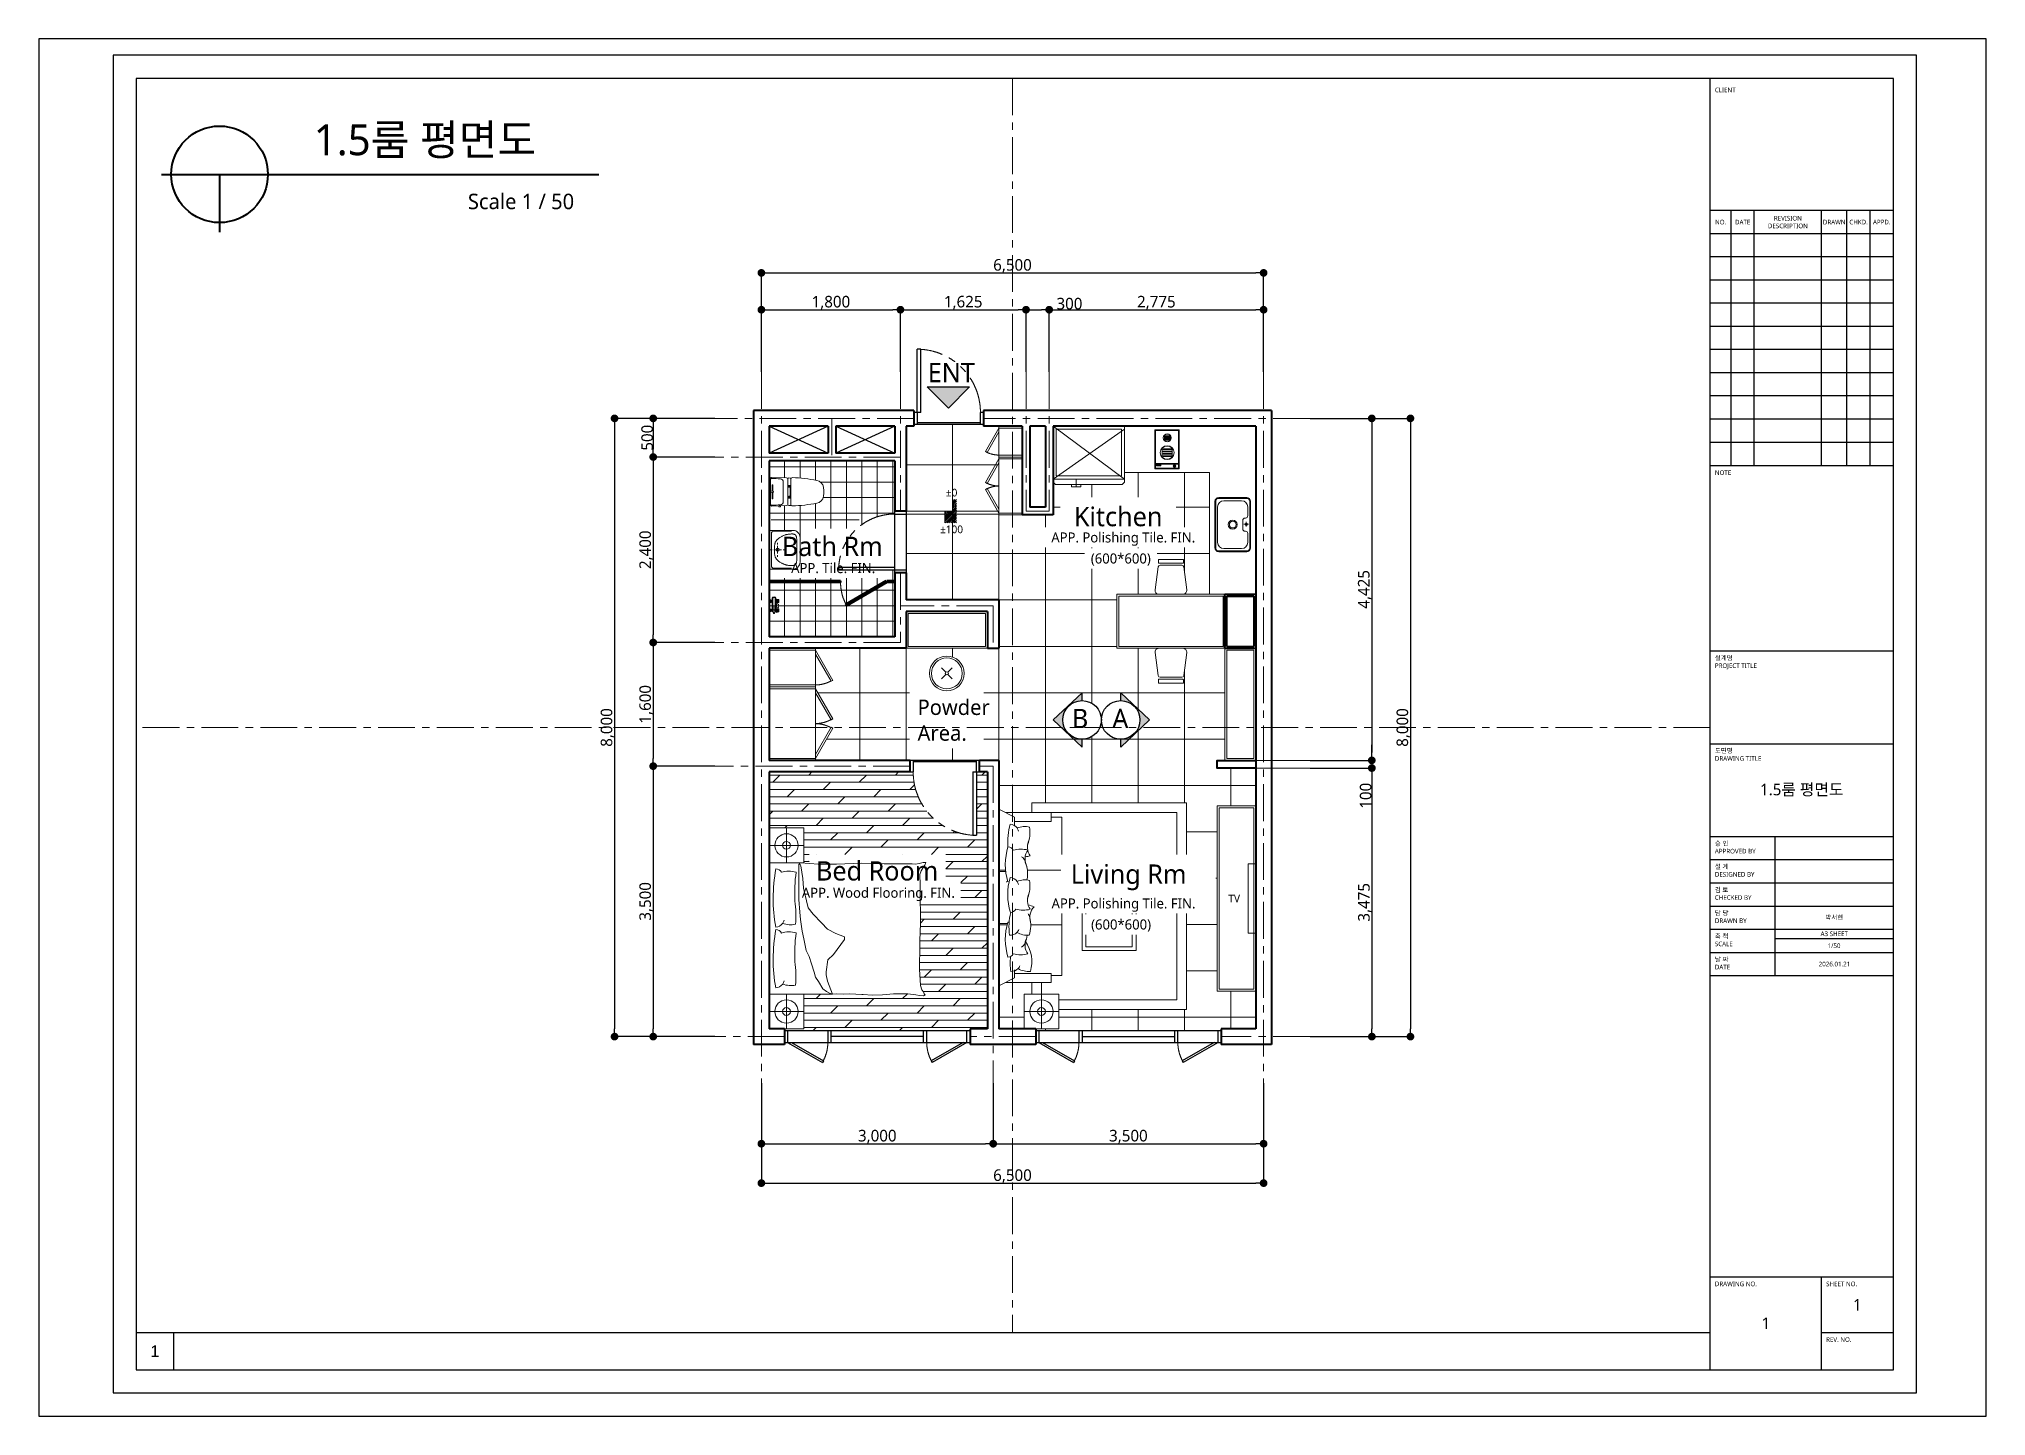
# Model space of a CAD drawing. Header units: millimetres. Extents: x 0 to 25200, y 0 to 17820.
import ezdxf

# ---------------------------------------------------------------- set-up
doc = ezdxf.new("R2010")
doc.units = ezdxf.units.MM
doc.header["$LTSCALE"] = 15
doc.linetypes.add('CENTER', pattern=[50.8, 31.75, -6.35, 6.35, -6.35])
doc.linetypes.add('PHANTOM', pattern=[63.5, 31.75, -6.35, 6.35, -6.35, 6.35, -6.35])
doc.layers.add('void', color=5, linetype='Continuous', plot=False)
for name, color, linetype, lineweight in [('가구', 4, 'Continuous', 20), ('가상선', 6, 'PHANTOM', 9), ('내벽선', 4, 'Continuous', 40), ('단차', 8, 'Continuous', 9), ('도면명', 3, 'Continuous', 40), ('문자', 3, 'Continuous', 20), ('벽체선', 2, 'Continuous', 40), ('벽체중심선', 1, 'CENTER', 9), ('보조선', 1, 'Continuous', 9), ('중심선', 1, 'CENTER', 9), ('치수', 7, 'Continuous', 20), ('치수보조선', 7, 'Continuous', 9), ('타일1', 6, 'Continuous', 9), ('타일2', 5, 'Continuous', 9)]:
    doc.layers.add(name, color=color, linetype=linetype, lineweight=lineweight)
for name, color, linetype in [('문-창문', 4, 'Continuous'), ('실선', 7, 'Continuous'), ('제도영역', 7, 'Continuous'), ('틀', 7, 'Continuous')]:
    doc.layers.add(name, color=color, linetype=linetype)
doc.styles.add('H1', font='malgun.ttf', dxfattribs={"height": 150})
doc.styles.add('H2', font='malgun.ttf')
doc.styles.get("Standard").update_dxf_attribs({"font": 'arial.ttf'})
doc.dimstyles.new('서현', dxfattribs={"dimtxt": 150, "dimasz": 100, "dimexe": 1.25, "dimexo": 0.625, "dimtad": 1, "dimdec": 4, "dimdsep": 46, "dimlunit": 6, "dimtxsty": 'H1', "dimblk": 'DOT', "dimcen": 2.5, "dimclrd": 256, "dimadec": 0, "dimazin": 0, "dimtfac": 1, "dimtdec": 4, "dimtmove": 0, "dimatfit": 3, "dimfxl": 1, "dimarcsym": 0})

msp = doc.modelspace()

# ---------------------------------------------------------------- texts
at = {"layer": '도면명', "linetype": 'Continuous', "ltscale": 0.5, "attachment_point": 1, "style": 'H2'}
for s, width, insert, char_height in [('1.5룸 평면도', 3397.5340454, (3557.35155, 16715.62198), 400), ('Scale 1 / 50', 4778.391892, (5551.45457, 15817.38555), 200)]:
    msp.add_mtext_dynamic_manual_height_columns(s, width=width, gutter_width=15, heights=[0], dxfattribs=dict(at, insert=insert, char_height=char_height))
at = {"layer": '문자', "attachment_point": 1, "style": 'H1'}
for s, width, insert, char_height in [('ENT', 725, (11502.85179, 13627.65901), 250), ('%%P0', 290, (11737.90723, 11999.52921), 100), ('%%P100', 290, (11662.00127, 11524.14327), 100), ('TV', 263.9347087, (15393.63346, 6745.83003), 100)]:
    msp.add_mtext_dynamic_manual_height_columns(s, width=width, gutter_width=750, heights=[0], dxfattribs=dict(at, insert=insert, char_height=char_height))
at = {"layer": '문자', "attachment_point": 5, "line_spacing_factor": 0.5, "style": 'H1'}
for s, insert, char_height in [('Bath Rm', (10267.56532, 11251.8784), 250), ('APP. Tile. FIN.', (10279.57119, 10971.80747), 130), ('Bed Room', (10848.16965, 7052.93653), 250), ('APP. Wood Flooring. FIN.', (10864.01272, 6749.8603), 130)]:
    msp.add_mtext_dynamic_manual_height_columns(s, width=2691.6436418, gutter_width=750, heights=[0], dxfattribs=dict(at, insert=insert, char_height=char_height))
at = {"layer": '실선', "char_height": 250, "style": 'H1'}
for s, insert, attachment_point in [('B', (13580.81036, 9151.53947), 3), ('A', (13891.20767, 9151.53947), 1)]:
    msp.add_mtext_dynamic_manual_height_columns(s, width=398.6638955, gutter_width=750, heights=[0], dxfattribs=dict(at, insert=insert, attachment_point=attachment_point))
at = {"layer": '틀', "style": 'H1'}
for s, width, insert, char_height, attachment_point in [('CLIENT', 600, (21690, 17190), 60, 1), ('NO.', 270, (21765, 15450), 60, 5), ('DATE', 300, (22050, 15450), 60, 5), ('REVISION\\PDESCRIPTION', 870, (22635, 15450), 60, 5), ('DRAWN', 330, (23235, 15450), 60, 5), ('CHKD.', 300, (23550, 15450), 60, 5), ('APPD.', 300, (23850, 15450), 60, 5), ('NOTE', 600, (21690, 12237.83732), 60, 1), ('{\\fGulim|b0|i0|c129|p50;설계명}\\PPROJECT TITLE', 1661.7802888, (21690, 9840), 60, 1), ('{\\fGulim|b0|i0|c129|p50;도면명}\\PDRAWING TITLE', 662.4689972, (21690, 8640), 60, 1), ('1.5룸 평면도', 2370, (22815, 8100), 150, 5), ('{\\fGulim|b0|i0|c129|p50;승 인}\\PAPPROVED BY', 600, (21690, 7440), 60, 1), ('설 계\\PDESIGNED BY', 600, (21690, 7140), 60, 1), ('검 토\\PCHECKED BY', 600, (21690, 6840), 60, 1), ('담 당\\PDRAWN BY', 600, (21690, 6540), 60, 1), ('박서현', 1530, (23235, 6450.56955), 60, 5), ('축 척\\PSCALE', 600, (21690, 6240), 60, 1), ('A3 SHEET', 1530, (23235, 6240), 60, 5), ('1/50', 1530, (23232.62467, 6085.57601), 60, 5), ('날 짜\\PDATE', 600, (21690, 5940), 60, 1), ('2026.01.21', 1530, (23238.30696, 5848.40556), 60, 5), ('DRAWING NO.', 600, (21690, 1740), 60, 1), ('SHEET NO.', 600, (23130, 1740), 60, 1), ('1', 930, (23535, 1440), 150, 5), ('1', 1440, (22350, 1200), 150, 5), ('REV. NO.', 600, (23130, 1020), 60, 1)]:
    msp.add_mtext_dynamic_manual_height_columns(s, width=width, gutter_width=750, heights=[0], dxfattribs=dict(at, insert=insert, char_height=char_height, attachment_point=attachment_point))
at = {"layer": '틀', "insert": (1500, 840), "char_height": 150, "attachment_point": 5}
msp.add_mtext_dynamic_manual_height_columns('1', width=480, gutter_width=750, heights=[475.30198], dxfattribs=at)

# ---------------------------------------------------------------- blocks, each defined once
blk = doc.blocks.new('_Dot')
at = {"color": 0, "linetype": 'ByBlock', "lineweight": -2}
blk.add_line((-0.5, 0), (-1, 0), dxfattribs=at)
at = {"color": 0, "linetype": 'ByBlock', "const_width": 0.5}
blk.add_lwpolyline([(-0.25, 0, 1), (0.25, 0, 1)], format="xyb", close=True, dxfattribs=at)
blk = doc.blocks.new('*D1')
at = {"layer": 'Defpoints', "color": 0, "transparency": 16777216}
for p in [(15850, 14793), (9350, 13510), (15850, 13510)]:
    blk.add_point(p, dxfattribs=at)
at = {"layer": '치수보조선', "color": 0, "lineweight": -2, "transparency": 16777216}
for p, q in [((9350, 13511), (9350, 14794)), ((15850, 13511), (15850, 14794))]:
    blk.add_line(p, q, dxfattribs=at)
at = {"layer": '치수보조선', "lineweight": -2, "transparency": 16777216}
blk.add_line((9450, 14793), (15750, 14793), dxfattribs=at)
at = {"layer": '치수보조선', "lineweight": -2, "transparency": 16777216, "xscale": 100, "yscale": 100, "zscale": 100, "rotation": 180}
blk.add_blockref('_Dot', (9350, 14793), dxfattribs=at)
at = {"layer": '치수보조선', "lineweight": -2, "transparency": 16777216, "xscale": 100, "yscale": 100, "zscale": 100}
blk.add_blockref('_Dot', (15850, 14793), dxfattribs=at)
at = {"layer": '치수보조선', "color": 0, "transparency": 16777216, "insert": (12600, 14883), "char_height": 150, "attachment_point": 5, "style": 'H1'}
blk.add_mtext('6,500', dxfattribs=at)
blk = doc.blocks.new('*D2')
at = {"layer": 'Defpoints', "color": 0, "transparency": 16777216}
for p in [(11150, 14316), (9350, 13510), (11150, 13510)]:
    blk.add_point(p, dxfattribs=at)
at = {"layer": '치수보조선', "color": 0, "lineweight": -2, "transparency": 16777216}
for p, q in [((9350, 13511), (9350, 14317)), ((11150, 13511), (11150, 14317))]:
    blk.add_line(p, q, dxfattribs=at)
at = {"layer": '치수보조선', "lineweight": -2, "transparency": 16777216}
blk.add_line((9450, 14316), (11050, 14316), dxfattribs=at)
at = {"layer": '치수보조선', "lineweight": -2, "transparency": 16777216, "xscale": 100, "yscale": 100, "zscale": 100, "rotation": 180}
blk.add_blockref('_Dot', (9350, 14316), dxfattribs=at)
at = {"layer": '치수보조선', "lineweight": -2, "transparency": 16777216, "xscale": 100, "yscale": 100, "zscale": 100}
blk.add_blockref('_Dot', (11150, 14316), dxfattribs=at)
at = {"layer": '치수보조선', "color": 0, "transparency": 16777216, "insert": (10250, 14407), "char_height": 150, "attachment_point": 5, "style": 'H1'}
blk.add_mtext('1,800', dxfattribs=at)
blk = doc.blocks.new('*D3')
at = {"layer": 'Defpoints', "color": 0, "transparency": 16777216}
for p in [(12775, 14316), (11150, 13510), (12775, 13510)]:
    blk.add_point(p, dxfattribs=at)
at = {"layer": '치수보조선', "color": 0, "lineweight": -2, "transparency": 16777216}
for p, q in [((11150, 13511), (11150, 14318)), ((12775, 13511), (12775, 14318))]:
    blk.add_line(p, q, dxfattribs=at)
at = {"layer": '치수보조선', "lineweight": -2, "transparency": 16777216}
blk.add_line((11250, 14316), (12675, 14316), dxfattribs=at)
at = {"layer": '치수보조선', "lineweight": -2, "transparency": 16777216, "xscale": 100, "yscale": 100, "zscale": 100, "rotation": 180}
blk.add_blockref('_Dot', (11150, 14316), dxfattribs=at)
at = {"layer": '치수보조선', "lineweight": -2, "transparency": 16777216, "xscale": 100, "yscale": 100, "zscale": 100}
blk.add_blockref('_Dot', (12775, 14316), dxfattribs=at)
at = {"layer": '치수보조선', "color": 0, "transparency": 16777216, "insert": (11962, 14407), "char_height": 150, "attachment_point": 5, "style": 'H1'}
blk.add_mtext('1,625', dxfattribs=at)
blk = doc.blocks.new('*D4')
at = {"layer": 'Defpoints', "color": 0, "transparency": 16777216}
for p in [(13075, 14316), (12775, 13510), (13075, 13510)]:
    blk.add_point(p, dxfattribs=at)
at = {"layer": '치수보조선', "color": 0, "lineweight": -2, "transparency": 16777216}
for p, q in [((12775, 13511), (12775, 14317)), ((13075, 13511), (13075, 14317))]:
    blk.add_line(p, q, dxfattribs=at)
at = {"layer": '치수보조선', "lineweight": -2, "transparency": 16777216}
for p, q in [((12875, 14316), (12975, 14316)), ((13075, 14316), (13499, 14316))]:
    blk.add_line(p, q, dxfattribs=at)
at = {"layer": '치수보조선', "lineweight": -2, "transparency": 16777216, "xscale": 100, "yscale": 100, "zscale": 100, "rotation": 180}
blk.add_blockref('_Dot', (12775, 14316), dxfattribs=at)
at = {"layer": '치수보조선', "lineweight": -2, "transparency": 16777216, "xscale": 100, "yscale": 100, "zscale": 100}
blk.add_blockref('_Dot', (13075, 14316), dxfattribs=at)
at = {"layer": '치수보조선', "color": 0, "transparency": 16777216, "insert": (13337, 14394), "char_height": 150, "attachment_point": 5, "style": 'H1'}
blk.add_mtext('300', dxfattribs=at)
blk = doc.blocks.new('*D5')
at = {"layer": 'Defpoints', "color": 0, "transparency": 16777216}
for p in [(15850, 14316), (13075, 13510), (15850, 13510)]:
    blk.add_point(p, dxfattribs=at)
at = {"layer": '치수보조선', "color": 0, "lineweight": -2, "transparency": 16777216}
for p, q in [((13075, 13511), (13075, 14317)), ((15850, 13511), (15850, 14317))]:
    blk.add_line(p, q, dxfattribs=at)
at = {"layer": '치수보조선', "lineweight": -2, "transparency": 16777216}
blk.add_line((13175, 14316), (15750, 14316), dxfattribs=at)
at = {"layer": '치수보조선', "lineweight": -2, "transparency": 16777216, "xscale": 100, "yscale": 100, "zscale": 100, "rotation": 180}
blk.add_blockref('_Dot', (13075, 14316), dxfattribs=at)
at = {"layer": '치수보조선', "lineweight": -2, "transparency": 16777216, "xscale": 100, "yscale": 100, "zscale": 100}
blk.add_blockref('_Dot', (15850, 14316), dxfattribs=at)
at = {"layer": '치수보조선', "color": 0, "transparency": 16777216, "insert": (14462, 14407), "char_height": 150, "attachment_point": 5, "style": 'H1'}
blk.add_mtext('2,775', dxfattribs=at)
blk = doc.blocks.new('*D6')
at = {"layer": 'Defpoints', "color": 0, "transparency": 16777216}
for p in [(8750, 12910), (7450, 4910), (8750, 4910)]:
    blk.add_point(p, dxfattribs=at)
at = {"layer": '치수보조선', "color": 0, "lineweight": -2, "transparency": 16777216}
for p, q in [((8749, 12910), (7449, 12910)), ((8749, 4910), (7449, 4910))]:
    blk.add_line(p, q, dxfattribs=at)
at = {"layer": '치수보조선', "lineweight": -2, "transparency": 16777216}
blk.add_line((7450, 12810), (7450, 5010), dxfattribs=at)
at = {"layer": '치수보조선', "lineweight": -2, "transparency": 16777216, "xscale": 100, "yscale": 100, "zscale": 100}
for p, rotation in [((7450, 12910), 90), ((7450, 4910), 270)]:
    blk.add_blockref('_Dot', p, dxfattribs=dict(at, rotation=rotation))
at = {"layer": '치수보조선', "color": 0, "transparency": 16777216, "insert": (7359, 8910), "char_height": 150, "attachment_point": 5, "rotation": 90, "style": 'H1'}
blk.add_mtext('8,000', dxfattribs=at)
blk = doc.blocks.new('*D7')
at = {"layer": 'Defpoints', "color": 0, "transparency": 16777216}
for p in [(8750, 12910), (7950, 12410), (8750, 12410)]:
    blk.add_point(p, dxfattribs=at)
at = {"layer": '치수보조선', "color": 0, "lineweight": -2, "transparency": 16777216}
for p, q in [((8749, 12910), (7949, 12910)), ((8749, 12410), (7949, 12410))]:
    blk.add_line(p, q, dxfattribs=at)
at = {"layer": '치수보조선', "lineweight": -2, "transparency": 16777216}
blk.add_line((7950, 12810), (7950, 12510), dxfattribs=at)
at = {"layer": '치수보조선', "lineweight": -2, "transparency": 16777216, "xscale": 100, "yscale": 100, "zscale": 100}
for p, rotation in [((7950, 12910), 90), ((7950, 12410), 270)]:
    blk.add_blockref('_Dot', p, dxfattribs=dict(at, rotation=rotation))
at = {"layer": '치수보조선', "color": 0, "transparency": 16777216, "insert": (7872, 12660), "char_height": 150, "attachment_point": 5, "rotation": 90, "style": 'H1'}
blk.add_mtext('500', dxfattribs=at)
blk = doc.blocks.new('*D8')
at = {"layer": 'Defpoints', "color": 0, "transparency": 16777216}
for p in [(8750, 12410), (7950, 10010), (8750, 10010)]:
    blk.add_point(p, dxfattribs=at)
at = {"layer": '치수보조선', "color": 0, "lineweight": -2, "transparency": 16777216}
for p, q in [((8749, 12410), (7949, 12410)), ((8749, 10010), (7949, 10010))]:
    blk.add_line(p, q, dxfattribs=at)
at = {"layer": '치수보조선', "lineweight": -2, "transparency": 16777216}
blk.add_line((7950, 12310), (7950, 10110), dxfattribs=at)
at = {"layer": '치수보조선', "lineweight": -2, "transparency": 16777216, "xscale": 100, "yscale": 100, "zscale": 100}
for p, rotation in [((7950, 12410), 90), ((7950, 10010), 270)]:
    blk.add_blockref('_Dot', p, dxfattribs=dict(at, rotation=rotation))
at = {"layer": '치수보조선', "color": 0, "transparency": 16777216, "insert": (7859, 11210), "char_height": 150, "attachment_point": 5, "rotation": 90, "style": 'H1'}
blk.add_mtext('2,400', dxfattribs=at)
blk = doc.blocks.new('*D9')
at = {"layer": 'Defpoints', "color": 0, "transparency": 16777216}
for p in [(8750, 10010), (7950, 8410), (8750, 8410)]:
    blk.add_point(p, dxfattribs=at)
at = {"layer": '치수보조선', "color": 0, "lineweight": -2, "transparency": 16777216}
for p, q in [((8749, 10010), (7949, 10010)), ((8749, 8410), (7949, 8410))]:
    blk.add_line(p, q, dxfattribs=at)
at = {"layer": '치수보조선', "lineweight": -2, "transparency": 16777216}
blk.add_line((7950, 9910), (7950, 8510), dxfattribs=at)
at = {"layer": '치수보조선', "lineweight": -2, "transparency": 16777216, "xscale": 100, "yscale": 100, "zscale": 100}
for p, rotation in [((7950, 10010), 90), ((7950, 8410), 270)]:
    blk.add_blockref('_Dot', p, dxfattribs=dict(at, rotation=rotation))
at = {"layer": '치수보조선', "color": 0, "transparency": 16777216, "insert": (7859, 9210), "char_height": 150, "attachment_point": 5, "rotation": 90, "style": 'H1'}
blk.add_mtext('1,600', dxfattribs=at)
blk = doc.blocks.new('*D10')
at = {"layer": 'Defpoints', "color": 0, "transparency": 16777216}
for p in [(8750, 8410), (7950, 4910), (8750, 4910)]:
    blk.add_point(p, dxfattribs=at)
at = {"layer": '치수보조선', "color": 0, "lineweight": -2, "transparency": 16777216}
for p, q in [((8749, 8410), (7949, 8410)), ((8749, 4910), (7949, 4910))]:
    blk.add_line(p, q, dxfattribs=at)
at = {"layer": '치수보조선', "lineweight": -2, "transparency": 16777216}
blk.add_line((7950, 8310), (7950, 5010), dxfattribs=at)
at = {"layer": '치수보조선', "lineweight": -2, "transparency": 16777216, "xscale": 100, "yscale": 100, "zscale": 100}
for p, rotation in [((7950, 8410), 90), ((7950, 4910), 270)]:
    blk.add_blockref('_Dot', p, dxfattribs=dict(at, rotation=rotation))
at = {"layer": '치수보조선', "color": 0, "transparency": 16777216, "insert": (7859, 6660), "char_height": 150, "attachment_point": 5, "rotation": 90, "style": 'H1'}
blk.add_mtext('3,500', dxfattribs=at)
blk = doc.blocks.new('*D11')
at = {"layer": 'Defpoints', "color": 0, "transparency": 16777216}
for p in [(9350, 4310), (15850, 4310), (15850, 3014)]:
    blk.add_point(p, dxfattribs=at)
at = {"layer": '치수보조선', "color": 0, "lineweight": -2, "transparency": 16777216}
for p, q in [((9350, 4309), (9350, 3013)), ((15850, 4309), (15850, 3013))]:
    blk.add_line(p, q, dxfattribs=at)
at = {"layer": '치수보조선', "lineweight": -2, "transparency": 16777216}
blk.add_line((9450, 3014), (15750, 3014), dxfattribs=at)
at = {"layer": '치수보조선', "lineweight": -2, "transparency": 16777216, "xscale": 100, "yscale": 100, "zscale": 100, "rotation": 180}
blk.add_blockref('_Dot', (9350, 3014), dxfattribs=at)
at = {"layer": '치수보조선', "lineweight": -2, "transparency": 16777216, "xscale": 100, "yscale": 100, "zscale": 100}
blk.add_blockref('_Dot', (15850, 3014), dxfattribs=at)
at = {"layer": '치수보조선', "color": 0, "transparency": 16777216, "insert": (12600, 3104), "char_height": 150, "attachment_point": 5, "style": 'H1'}
blk.add_mtext('6,500', dxfattribs=at)
blk = doc.blocks.new('*D12')
at = {"layer": 'Defpoints', "color": 0, "transparency": 16777216}
for p in [(9350, 4310), (12350, 4310), (12350, 3524)]:
    blk.add_point(p, dxfattribs=at)
at = {"layer": '치수보조선', "color": 0, "lineweight": -2, "transparency": 16777216}
for p, q in [((9350, 4309), (9350, 3523)), ((12350, 4309), (12350, 3523))]:
    blk.add_line(p, q, dxfattribs=at)
at = {"layer": '치수보조선', "lineweight": -2, "transparency": 16777216}
blk.add_line((9450, 3524), (12250, 3524), dxfattribs=at)
at = {"layer": '치수보조선', "lineweight": -2, "transparency": 16777216, "xscale": 100, "yscale": 100, "zscale": 100, "rotation": 180}
blk.add_blockref('_Dot', (9350, 3524), dxfattribs=at)
at = {"layer": '치수보조선', "lineweight": -2, "transparency": 16777216, "xscale": 100, "yscale": 100, "zscale": 100}
blk.add_blockref('_Dot', (12350, 3524), dxfattribs=at)
at = {"layer": '치수보조선', "color": 0, "transparency": 16777216, "insert": (10850, 3615), "char_height": 150, "attachment_point": 5, "style": 'H1'}
blk.add_mtext('3,000', dxfattribs=at)
blk = doc.blocks.new('*D13')
at = {"layer": 'Defpoints', "color": 0, "transparency": 16777216}
for p in [(12350, 4310), (15850, 4310), (15850, 3524)]:
    blk.add_point(p, dxfattribs=at)
at = {"layer": '치수보조선', "color": 0, "lineweight": -2, "transparency": 16777216}
for p, q in [((12350, 4309), (12350, 3523)), ((15850, 4309), (15850, 3523))]:
    blk.add_line(p, q, dxfattribs=at)
at = {"layer": '치수보조선', "lineweight": -2, "transparency": 16777216}
blk.add_line((12450, 3524), (15750, 3524), dxfattribs=at)
at = {"layer": '치수보조선', "lineweight": -2, "transparency": 16777216, "xscale": 100, "yscale": 100, "zscale": 100, "rotation": 180}
blk.add_blockref('_Dot', (12350, 3524), dxfattribs=at)
at = {"layer": '치수보조선', "lineweight": -2, "transparency": 16777216, "xscale": 100, "yscale": 100, "zscale": 100}
blk.add_blockref('_Dot', (15850, 3524), dxfattribs=at)
at = {"layer": '치수보조선', "color": 0, "transparency": 16777216, "insert": (14100, 3615), "char_height": 150, "attachment_point": 5, "style": 'H1'}
blk.add_mtext('3,500', dxfattribs=at)
blk = doc.blocks.new('*D15')
at = {"layer": 'Defpoints', "color": 0, "transparency": 16777216}
for p in [(16450, 12910), (16450, 4910), (17750, 4910)]:
    blk.add_point(p, dxfattribs=at)
at = {"layer": '치수보조선', "color": 0, "lineweight": -2, "transparency": 16777216}
for p, q in [((16451, 12910), (17751, 12910)), ((16451, 4910), (17751, 4910))]:
    blk.add_line(p, q, dxfattribs=at)
at = {"layer": '치수보조선', "lineweight": -2, "transparency": 16777216}
blk.add_line((17750, 12810), (17750, 5010), dxfattribs=at)
at = {"layer": '치수보조선', "lineweight": -2, "transparency": 16777216, "xscale": 100, "yscale": 100, "zscale": 100}
for p, rotation in [((17750, 12910), 90), ((17750, 4910), 270)]:
    blk.add_blockref('_Dot', p, dxfattribs=dict(at, rotation=rotation))
at = {"layer": '치수보조선', "color": 0, "transparency": 16777216, "insert": (17659, 8910), "char_height": 150, "attachment_point": 5, "rotation": 90, "style": 'H1'}
blk.add_mtext('8,000', dxfattribs=at)
blk = doc.blocks.new('*D16')
at = {"layer": 'Defpoints', "color": 0, "transparency": 16777216}
for p in [(16450, 12910), (16450, 8485), (17250, 8485)]:
    blk.add_point(p, dxfattribs=at)
at = {"layer": '치수', "color": 0, "lineweight": -2, "transparency": 16777216}
for p, q in [((16451, 12910), (17251, 12910)), ((16451, 8485), (17251, 8485))]:
    blk.add_line(p, q, dxfattribs=at)
at = {"layer": '치수', "lineweight": -2, "transparency": 16777216}
blk.add_line((17250, 12810), (17250, 8585), dxfattribs=at)
at = {"layer": '치수', "lineweight": -2, "transparency": 16777216, "xscale": 100, "yscale": 100, "zscale": 100}
for p, rotation in [((17250, 12910), 90), ((17250, 8485), 270)]:
    blk.add_blockref('_Dot', p, dxfattribs=dict(at, rotation=rotation))
at = {"layer": '치수', "color": 0, "transparency": 16777216, "insert": (17159, 10698), "char_height": 150, "attachment_point": 5, "rotation": 90, "style": 'H1'}
blk.add_mtext('4,425', dxfattribs=at)
blk = doc.blocks.new('*D17')
at = {"layer": 'Defpoints', "color": 0, "transparency": 16777216}
for p in [(16450, 8485), (16450, 8385), (17250, 8385)]:
    blk.add_point(p, dxfattribs=at)
at = {"layer": '치수', "lineweight": -2, "transparency": 16777216}
for p, q in [((17250, 8585), (17250, 8685)), ((17250, 8485), (17250, 8385)), ((17250, 8285), (17250, 7870))]:
    blk.add_line(p, q, dxfattribs=at)
at = {"layer": '치수', "color": 0, "lineweight": -2, "transparency": 16777216}
for p, q in [((16451, 8485), (17251, 8485)), ((16451, 8385), (17251, 8385))]:
    blk.add_line(p, q, dxfattribs=at)
at = {"layer": '치수', "lineweight": -2, "transparency": 16777216, "xscale": 100, "yscale": 100, "zscale": 100}
for p, rotation in [((17250, 8485), 270), ((17250, 8385), 90)]:
    blk.add_blockref('_Dot', p, dxfattribs=dict(at, rotation=rotation))
at = {"layer": '치수', "color": 0, "transparency": 16777216, "insert": (17171, 8027), "char_height": 150, "attachment_point": 5, "rotation": 90, "style": 'H1'}
blk.add_mtext('100', dxfattribs=at)
blk = doc.blocks.new('*D18')
at = {"layer": 'Defpoints', "color": 0, "transparency": 16777216}
for p in [(16450, 8385), (16450, 4910), (17251, 4910)]:
    blk.add_point(p, dxfattribs=at)
at = {"layer": '치수', "color": 0, "lineweight": -2, "transparency": 16777216}
for p, q in [((16451, 8385), (17253, 8385)), ((16451, 4910), (17253, 4910))]:
    blk.add_line(p, q, dxfattribs=at)
at = {"layer": '치수', "lineweight": -2, "transparency": 16777216}
blk.add_line((17251, 8285), (17251, 5010), dxfattribs=at)
at = {"layer": '치수', "lineweight": -2, "transparency": 16777216, "xscale": 100, "yscale": 100, "zscale": 100}
for p, rotation in [((17251, 8385), 90), ((17251, 4910), 270)]:
    blk.add_blockref('_Dot', p, dxfattribs=dict(at, rotation=rotation))
at = {"layer": '치수', "color": 0, "transparency": 16777216, "insert": (17161, 6648), "char_height": 150, "attachment_point": 5, "rotation": 90, "style": 'H1'}
blk.add_mtext('3,475', dxfattribs=at)

# ---------------------------------------------------------------- dimensions: what is measured, and where the dimension line sits
at = {"layer": '치수'}
for base, p1, p2, picture, middle in [((17250, 8485), (16450, 12910), (16450, 8485), '*D16', (17159.29348, 10697.5)), ((17250, 8385), (16450, 8485), (16450, 8385), '*D17', (17171.47079, 8027.34375)), ((17251.25, 4910), (16450, 8385), (16450, 4910), '*D18', (17160.54348, 6647.5))]:
    dim = msp.add_linear_dim(base=base, p1=p1, p2=p2, angle=90, dimstyle='서현', dxfattribs=at)
    dim.commit()
    dim.dimension.update_dxf_attribs({"geometry": picture, "text_midpoint": middle})
at = {"layer": '치수보조선'}
for base, p1, p2, picture, middle in [((15850, 14792.78386), (9350, 13510), (15850, 13510), '*D1', (12600, 14883.49039)), ((11150, 14316.19031), (9350, 13510), (11150, 13510), '*D2', (10250, 14407.30444)), ((12775, 14316.25), (11150, 13510), (12775, 13510), '*D3', (11962.5, 14407.36413)), ((13075, 14315.87777), (12775, 13510), (13075, 13510), '*D4', (13336.83424, 14393.99937)), ((15850, 14315.87777), (13075, 13510), (15850, 13510), '*D5', (14462.5, 14406.58429)), ((15850, 3013.75602), (9350, 4310), (15850, 4310), '*D11', (12600, 3104.46254)), ((12350, 3523.8017), (9350, 4310), (12350, 4310), '*D12', (10850, 3614.50822)), ((15850, 3523.8017), (12350, 4310), (15850, 4310), '*D13', (14100, 3614.50822))]:
    dim = msp.add_linear_dim(base=base, p1=p1, p2=p2, dimstyle='서현', dxfattribs=at)
    dim.commit()
    dim.dimension.update_dxf_attribs({"geometry": picture, "text_midpoint": middle})
for base, p1, p2, picture, middle in [((7450, 4910), (8750, 12910), (8750, 4910), '*D6', (7359.29348, 8910)), ((7950, 12410), (8750, 12910), (8750, 12410), '*D7', (7871.8784, 12660)), ((17750, 4910), (16450, 12910), (16450, 4910), '*D15', (17659.29348, 8910)), ((7950, 10010), (8750, 12410), (8750, 10010), '*D8', (7859.29348, 11210)), ((7950, 8410), (8750, 10010), (8750, 8410), '*D9', (7858.88587, 9210)), ((7950, 4910), (8750, 8410), (8750, 4910), '*D10', (7859.29348, 6660))]:
    dim = msp.add_linear_dim(base=base, p1=p1, p2=p2, angle=90, dimstyle='서현', dxfattribs=at)
    dim.commit()
    dim.dimension.update_dxf_attribs({"geometry": picture, "text_midpoint": middle})

# ---------------------------------------------------------------- hatches: boundary and pattern name
at = {"layer": '가구', "true_color": 0x000000}
h = msp.add_hatch(color=18, dxfattribs=at)
h.dxf.hatch_style = 1
h.paths.add_polyline_path([(13500, 9357.5), (13500, 9257.5, 0.4142135624), (13250, 9007.5, 0.4142135624), (13500, 8757.5), (13500, 8657.5), (13125, 9007.5)])
h = msp.add_hatch(color=18, dxfattribs=at)
h.dxf.hatch_style = 1
h.paths.add_polyline_path([(14000, 9357.5), (14000, 9257.5, -0.4142135624), (14250, 9007.5, -0.4142135624), (14000, 8757.5), (14000, 8657.5), (14375, 9007.5)])
at = {"layer": '단차'}
h = msp.add_hatch(dxfattribs=at)
h.set_pattern_fill('ANSI31', color=256, scale=5)
h.set_pattern_definition([(45, (3650, 2377.5), (-11.22532, 11.22532), [])])
h.paths.add_polyline_path([(11875, 11822.5), (11825, 11822.5), (11825, 11710), (11725, 11710), (11725, 11560), (11875, 11560)])
h.paths.add_polyline_path([(11875, 11860), (11825, 11860), (11825, 11822.5), (11875, 11822.5)])
at = {"layer": '제도영역'}
h = msp.add_hatch(color=7, dxfattribs=at)
h.dxf.hatch_style = 1
h.paths.add_polyline_path([(12045, 13317.5), (11495, 13317.5), (11770, 13042.5)])

# ---------------------------------------------------------------- linework, layer by layer
at = {"layer": 'void'}
for p, q in [((10212.5, 12810), (9450, 12460)), ((9450, 12810), (10212.5, 12460)), ((10312.5, 12810), (11075, 12460)), ((11075, 12810), (10312.5, 12460))]:
    msp.add_line(p, q, dxfattribs=at)
at = {"layer": '가구'}
for p, q in [((12425, 12785), (12250, 12481.89111)), ((12425, 12735), (12271.65064, 12469.39111)), ((12725, 12810), (12425, 12810)), ((12425, 12810), (12425, 11660)), ((12725, 12785), (12425, 12785)), ((12725, 11660), (12725, 12810)), ((13125, 12810), (14050, 12124.91651)), ((13125, 12810), (14050, 12810)), ((13125, 12124.91651), (13125, 12810)), ((14050, 12770), (13125, 12124.91651)), ((14050, 12810), (14050, 12124.91651)), ((14442.5, 12759.7366), (14442.5, 12260.26337)), ((14445.5, 12762.7366), (14754.5, 12762.7366)), ((14452.5, 12751.7366), (14452.5, 12328.26337)), ((14453.5, 12752.7366), (14746.5, 12752.7366)), ((14565.41101, 12690.14532), (14565.41101, 12625.21863)), ((14572.30874, 12685.46561), (14572.30874, 12682.00961)), ((14572.30874, 12685.46561), (14586.36001, 12685.46561)), ((14572.30874, 12682.00961), (14586.36001, 12682.00961)), ((14572.30874, 12668.18561), (14572.30874, 12664.72961)), ((14572.30874, 12668.18561), (14586.36001, 12668.18561)), ((14572.30874, 12664.72961), (14586.36001, 12664.72961)), ((14572.30874, 12650.90561), (14572.30874, 12647.44961)), ((14572.30874, 12650.90561), (14586.36001, 12650.90561)), ((14572.30874, 12647.44961), (14586.36001, 12647.44961)), ((14572.30874, 12633.62561), (14586.36001, 12633.62561)), ((14572.30874, 12633.62561), (14572.30874, 12630.16961)), ((14572.30874, 12630.16961), (14586.36001, 12630.16961)), ((14586.36001, 12685.46561), (14586.36001, 12682.00961)), ((14586.36001, 12668.18561), (14586.36001, 12664.72961)), ((14586.36001, 12650.90561), (14586.36001, 12647.44961)), ((14586.36001, 12633.62561), (14586.36001, 12630.16961)), ((14588.10628, 12685.46561), (14588.10628, 12682.00961)), ((14588.10628, 12685.46561), (14602.96082, 12685.46561)), ((14588.10628, 12682.00961), (14602.96082, 12682.00961)), ((14588.10628, 12668.18561), (14588.10628, 12664.72961)), ((14588.10628, 12668.18561), (14602.96082, 12668.18561)), ((14588.10628, 12664.72961), (14602.96082, 12664.72961)), ((14588.10628, 12650.90561), (14588.10628, 12647.44961)), ((14588.10628, 12650.90561), (14602.96082, 12650.90561)), ((14588.10628, 12647.44961), (14602.96082, 12647.44961)), ((14588.10628, 12633.62561), (14588.10628, 12630.16961)), ((14588.10628, 12633.62561), (14602.96082, 12633.62561)), ((14588.10628, 12630.16961), (14602.96082, 12630.16961)), ((14602.96082, 12685.46561), (14602.96082, 12682.00961)), ((14602.96082, 12668.18561), (14602.96082, 12664.72961)), ((14602.96082, 12650.90561), (14602.96082, 12647.44961)), ((14602.96082, 12633.62561), (14602.96082, 12630.16961)), ((14604.68882, 12685.46561), (14618.61079, 12685.46561)), ((14604.68882, 12685.46561), (14604.68882, 12682.00961)), ((14604.68882, 12682.00961), (14618.61079, 12682.00961)), ((14604.68882, 12668.18561), (14618.61079, 12668.18561)), ((14604.68882, 12668.18561), (14604.68882, 12664.72961)), ((14604.68882, 12664.72961), (14618.61079, 12664.72961)), ((14604.68882, 12650.90561), (14618.61079, 12650.90561)), ((14604.68882, 12650.90561), (14604.68882, 12647.44961)), ((14604.68882, 12647.44961), (14618.61079, 12647.44961)), ((14604.68882, 12633.62561), (14604.68882, 12630.16961)), ((14604.68882, 12633.62561), (14618.61079, 12633.62561)), ((14604.68882, 12630.16961), (14618.61079, 12630.16961)), ((14618.61079, 12685.46561), (14618.61079, 12682.00961)), ((14618.61079, 12668.18561), (14618.61079, 12664.72961)), ((14618.61079, 12650.90561), (14618.61079, 12647.44961)), ((14618.61079, 12633.62561), (14618.61079, 12630.16961)), ((14620.33879, 12685.46561), (14634.5272, 12685.46561)), ((14620.33879, 12685.46561), (14620.33879, 12682.00961)), ((14620.33879, 12682.00961), (14634.5272, 12682.00961)), ((14620.33879, 12668.18561), (14634.5272, 12668.18561)), ((14620.33879, 12668.18561), (14620.33879, 12664.72961)), ((14620.33879, 12664.72961), (14634.5272, 12664.72961)), ((14620.33879, 12650.90561), (14634.5272, 12650.90561)), ((14620.33879, 12650.90561), (14620.33879, 12647.44961)), ((14620.33879, 12647.44961), (14634.5272, 12647.44961)), ((14620.33879, 12633.62561), (14620.33879, 12630.16961)), ((14620.33879, 12633.62561), (14634.5272, 12633.62561)), ((14620.33879, 12630.16961), (14634.5272, 12630.16961)), ((14634.5272, 12685.46561), (14634.5272, 12682.00961)), ((14634.5272, 12668.18561), (14634.5272, 12664.72961)), ((14634.5272, 12650.90561), (14634.5272, 12647.44961)), ((14634.5272, 12633.62561), (14634.5272, 12630.16961)), ((14640.32647, 12689.5838), (14640.32647, 12625.78014)), ((14747.5, 12751.7366), (14747.5, 12328.26337)), ((14757.5, 12759.7366), (14757.5, 12260.26337)), ((12250, 12481.89111), (12271.65064, 12469.39111)), ((12425, 12385), (12250, 12081.89111)), ((12425, 12435), (12725, 12435)), ((12425, 12410), (12725, 12410)), ((12425, 12385), (12725, 12385)), ((14536.69017, 12522.78746), (14536.69017, 12410.06752)), ((14548.66541, 12514.66298), (14573.05997, 12514.66298)), ((14548.66541, 12514.66298), (14548.66541, 12508.66298)), ((14548.66541, 12508.66298), (14573.05997, 12508.66298)), ((14548.66541, 12484.66298), (14573.05997, 12484.66298)), ((14548.66541, 12484.66298), (14548.66541, 12478.66298)), ((14548.66541, 12478.66298), (14573.05997, 12478.66298)), ((14548.66541, 12454.66298), (14573.05997, 12454.66298)), ((14548.66541, 12454.66298), (14548.66541, 12448.66298)), ((14548.66541, 12448.66298), (14573.05997, 12448.66298)), ((14548.66541, 12424.66298), (14573.05997, 12424.66298)), ((14548.66541, 12424.66298), (14548.66541, 12418.66298)), ((14548.66541, 12418.66298), (14573.05997, 12418.66298)), ((14573.05997, 12514.66298), (14573.05997, 12508.66298)), ((14573.05997, 12484.66298), (14573.05997, 12478.66298)), ((14573.05997, 12454.66298), (14573.05997, 12448.66298)), ((14573.05997, 12424.66298), (14573.05997, 12418.66298)), ((14576.09169, 12514.66298), (14576.09169, 12508.66298)), ((14576.09169, 12514.66298), (14601.88082, 12514.66298)), ((14576.09169, 12508.66298), (14601.88082, 12508.66298)), ((14576.09169, 12484.66298), (14576.09169, 12478.66298)), ((14576.09169, 12484.66298), (14601.88082, 12484.66298)), ((14576.09169, 12478.66298), (14601.88082, 12478.66298)), ((14576.09169, 12454.66298), (14576.09169, 12448.66298)), ((14576.09169, 12454.66298), (14601.88082, 12454.66298)), ((14576.09169, 12448.66298), (14601.88082, 12448.66298)), ((14576.09169, 12424.66298), (14601.88082, 12424.66298)), ((14576.09169, 12424.66298), (14576.09169, 12418.66298)), ((14576.09169, 12418.66298), (14601.88082, 12418.66298)), ((14601.88082, 12514.66298), (14601.88082, 12508.66298)), ((14601.88082, 12484.66298), (14601.88082, 12478.66298)), ((14601.88082, 12454.66298), (14601.88082, 12448.66298)), ((14601.88082, 12424.66298), (14601.88082, 12418.66298)), ((14604.88082, 12514.66298), (14604.88082, 12508.66298)), ((14604.88082, 12514.66298), (14629.0509, 12514.66298)), ((14604.88082, 12508.66298), (14629.0509, 12508.66298)), ((14604.88082, 12484.66298), (14604.88082, 12478.66298)), ((14604.88082, 12484.66298), (14629.0509, 12484.66298)), ((14604.88082, 12478.66298), (14629.0509, 12478.66298)), ((14604.88082, 12454.66298), (14604.88082, 12448.66298)), ((14604.88082, 12454.66298), (14629.0509, 12454.66298)), ((14604.88082, 12448.66298), (14629.0509, 12448.66298)), ((14604.88082, 12424.66298), (14629.0509, 12424.66298)), ((14604.88082, 12424.66298), (14604.88082, 12418.66298)), ((14604.88082, 12418.66298), (14629.0509, 12418.66298)), ((14629.0509, 12514.66298), (14629.0509, 12508.66298)), ((14629.0509, 12484.66298), (14629.0509, 12478.66298)), ((14629.0509, 12454.66298), (14629.0509, 12448.66298)), ((14629.0509, 12424.66298), (14629.0509, 12418.66298)), ((14632.0509, 12514.66298), (14632.0509, 12508.66298)), ((14632.0509, 12514.66298), (14656.68356, 12514.66298)), ((14632.0509, 12508.66298), (14656.68356, 12508.66298)), ((14632.0509, 12484.66298), (14632.0509, 12478.66298)), ((14632.0509, 12484.66298), (14656.68356, 12484.66298)), ((14632.0509, 12478.66298), (14656.68356, 12478.66298)), ((14632.0509, 12454.66298), (14632.0509, 12448.66298)), ((14632.0509, 12454.66298), (14656.68356, 12454.66298)), ((14632.0509, 12448.66298), (14656.68356, 12448.66298)), ((14632.0509, 12424.66298), (14656.68356, 12424.66298)), ((14632.0509, 12424.66298), (14632.0509, 12418.66298)), ((14632.0509, 12418.66298), (14656.68356, 12418.66298)), ((14656.68356, 12514.66298), (14656.68356, 12508.66298)), ((14656.68356, 12484.66298), (14656.68356, 12478.66298)), ((14656.68356, 12454.66298), (14656.68356, 12448.66298)), ((14656.68356, 12424.66298), (14656.68356, 12418.66298)), ((14666.75173, 12521.81261), (14666.75173, 12411.04237)), ((12425, 12335), (12271.65064, 12069.39111)), ((14050, 12124.91651), (13125, 12124.91651)), ((13125, 12084.91651), (13125, 12124.91651)), ((13425, 12124.91651), (13425, 12024.91651)), ((15150, 12210), (14050, 12210)), ((14050, 12124.91651), (14050, 12084.91651)), ((14445.5, 12257.26337), (14754.5, 12257.26337)), ((14452.5, 12318.27562), (14452.5, 12268.26337)), ((14453.5, 12327.26337), (14746.5, 12327.26337)), ((14453.5, 12319.27562), (14746.5, 12319.27562)), ((14453.5, 12267.26337), (14746.5, 12267.26337)), ((14520.00213, 12310.33513), (14464.85084, 12310.24957)), ((14464.85084, 12310.24957), (14464.85084, 12297.6481)), ((14464.85084, 12297.6481), (14520.00213, 12297.6481)), ((14520.00213, 12297.6481), (14520.00213, 12310.33513)), ((14693.70442, 12306.33025), (14693.70442, 12279.59747)), ((14700.16562, 12306.33025), (14700.16562, 12279.59747)), ((14747.5, 12318.27562), (14747.5, 12268.26337)), ((15150, 12210), (15150, 10635)), ((12250, 12081.89111), (12271.65064, 12069.39111)), ((12250, 11988.10889), (12271.65064, 12000.60889)), ((12425, 11685), (12250, 11988.10889)), ((12425, 11735), (12271.65064, 12000.60889)), ((13125, 12084.91651), (13155, 12054.91651)), ((14020, 12054.91651), (13155, 12054.91651)), ((13365, 12054.91651), (13365, 12024.91651)), ((13485, 12024.91651), (13365, 12024.91651)), ((13485, 12054.91651), (13485, 12024.91651)), ((14050, 12084.91651), (14020, 12054.91651)), ((15270, 11885), (15634.5, 11885)), ((15270, 11875), (15634.5, 11875)), ((15335, 11845), (15565, 11845)), ((12425, 11685), (12725, 11685)), ((12425, 11660), (12725, 11660)), ((15220, 11835), (15220, 11235)), ((15230, 11835), (15230, 11235)), ((15255, 11765), (15255, 11509.03126)), ((15610.76591, 11619.9569), (15615, 11619.9569)), ((15645, 11765), (15645, 11649.9569)), ((15669.5, 11840), (15669.5, 11230)), ((15679.5, 11840), (15679.5, 11230)), ((15255, 11305), (15255, 11509.03126)), ((15580.76591, 11589.9569), (15580.76591, 11480.0431)), ((15610.76591, 11450.0431), (15615, 11450.0431)), ((15645, 11305), (15645, 11420.0431)), ((9490, 11210), (9470, 11210)), ((9610, 11210), (9510, 11210)), ((9560, 11280), (9560, 11300)), ((9560, 11260), (9560, 11160)), ((9560, 11140), (9560, 11120)), ((9650, 11210), (9630, 11210)), ((15270, 11195), (15634.5, 11195)), ((15270, 11185), (15634.5, 11185)), ((15335, 11225), (15565, 11225)), ((15350, 10635), (13950, 10635)), ((13950, 10635), (13950, 9935)), ((9464.4, 10529.07314), (9464.4, 10562.85191)), ((9475.37675, 10560.36107), (9464.4, 10560.36107)), ((9475.37675, 10529.63893), (9464.4, 10529.63893)), ((9464.4, 10407.42717), (9464.4, 10441.20593)), ((9475.37675, 10440.36107), (9464.4, 10440.36107)), ((9475.37675, 10409.63893), (9464.4, 10409.63893)), ((9475.37675, 10560.36107), (9475.37675, 10545)), ((9487.73387, 10555.00459), (9475.37675, 10555.00459)), ((9475.37675, 10529.63893), (9475.37675, 10545)), ((9487.73387, 10534.99541), (9475.37675, 10534.99541)), ((9475.37675, 10440.36107), (9475.37675, 10425)), ((9487.73387, 10435.00459), (9475.37675, 10435.00459)), ((9475.37675, 10409.63893), (9475.37675, 10425)), ((9487.73387, 10414.99541), (9475.37675, 10414.99541)), ((9487.73387, 10555.00459), (9495.6515, 10561.00676)), ((9487.73387, 10414.99541), (9487.73387, 10555.00459)), ((9487.73387, 10534.99541), (9499.22203, 10526.28649)), ((9487.73387, 10435.00459), (9502.39056, 10446.1155)), ((9487.73387, 10414.99541), (9504.11117, 10402.58015)), ((9504.21003, 10400.07883), (9497.20766, 10577.25457)), ((9507.81468, 10386.19771), (9507.81468, 10393.68836)), ((9520.23286, 10386.19771), (9507.81468, 10386.19771)), ((9520.23286, 10394.3498), (9520.23286, 10386.19771)), ((9523.15761, 10400.07883), (9530.15998, 10577.25457)), ((9535.29873, 10414.99541), (9523.74715, 10414.99541)), ((9535.29873, 10435.00459), (9524.53796, 10435.00459)), ((9560.73942, 10457.89629), (9525.66486, 10463.5178)), ((9559.97434, 10511.98109), (9527.37373, 10506.75608)), ((9546.49454, 10499.88483), (9527.37373, 10506.75608)), ((9546.49454, 10470.11517), (9527.37373, 10463.24392)), ((9535.29873, 10534.99541), (9528.48981, 10534.99541)), ((9535.29873, 10555.00459), (9529.28062, 10555.00459)), ((9548.97551, 10490.67042), (9533.06324, 10490.67042)), ((9548.97551, 10479.32958), (9533.06324, 10479.32958)), ((9540.82519, 10564.13635), (9535.29873, 10564.13635)), ((9535.29873, 10525.86365), (9535.29873, 10564.13635)), ((9540.82519, 10525.86365), (9535.29873, 10525.86365)), ((9540.82519, 10444.13635), (9535.29873, 10444.13635)), ((9535.29873, 10444.13635), (9535.29873, 10405.86365)), ((9540.82519, 10405.86365), (9535.29873, 10405.86365)), ((9540.82519, 10564.13635), (9545.47193, 10570.04898)), ((9540.82519, 10525.86365), (9540.82519, 10564.13635)), ((9540.82519, 10525.86365), (9545.47193, 10519.95102)), ((9540.82519, 10444.13635), (9545.47193, 10450.04898)), ((9540.82519, 10405.86365), (9540.82519, 10444.13635)), ((9540.82519, 10405.86365), (9545.47193, 10399.95102)), ((9542.38591, 10566.12224), (9545.44622, 10563.33815)), ((9542.38591, 10523.87776), (9545.44622, 10526.66185)), ((9542.38591, 10446.12224), (9545.44622, 10443.33815)), ((9542.38591, 10403.87776), (9545.44622, 10406.66185)), ((9545.44622, 10563.33815), (9545.84379, 10559.08054)), ((9572.20194, 10560.89431), (9545.44622, 10563.33815)), ((9545.44622, 10526.66185), (9545.84379, 10530.91946)), ((9572.20194, 10529.78627), (9545.44622, 10526.66185)), ((9572.20194, 10440.89431), (9545.44622, 10443.33815)), ((9545.44622, 10443.33815), (9545.84379, 10439.08054)), ((9545.44622, 10406.66185), (9545.84379, 10410.91946)), ((9572.20194, 10409.78627), (9545.44622, 10406.66185)), ((9575.80127, 10565.12183), (9545.47193, 10570.04898)), ((9575.80127, 10525.55875), (9545.47193, 10519.95102)), ((9575.80127, 10445.12183), (9545.47193, 10450.04898)), ((9575.80127, 10405.55875), (9545.47193, 10399.95102)), ((9571.83761, 10556.75743), (9545.84379, 10559.08054)), ((9572.20194, 10549.28458), (9545.84379, 10548.94428)), ((9545.84379, 10548.94428), (9545.84379, 10545)), ((9545.84379, 10541.05572), (9545.84379, 10545)), ((9572.20194, 10541.39601), (9545.84379, 10541.05572)), ((9571.83761, 10533.92315), (9545.84379, 10530.91946)), ((9571.83761, 10436.75743), (9545.84379, 10439.08054)), ((9572.20194, 10429.28458), (9545.84379, 10428.94428)), ((9545.84379, 10428.94428), (9545.84379, 10425)), ((9545.84379, 10421.05572), (9545.84379, 10425)), ((9572.20194, 10421.39601), (9545.84379, 10421.05572)), ((9571.83761, 10413.92315), (9545.84379, 10410.91946)), ((9575.80127, 10565.12183), (9572.20194, 10560.89431)), ((9572.20194, 10560.89431), (9572.20194, 10556.56789)), ((9572.20194, 10549.28458), (9572.20194, 10545.34029)), ((9572.20194, 10541.39601), (9572.20194, 10545.34029)), ((9572.20194, 10529.78627), (9572.20194, 10534.1127)), ((9575.80127, 10525.55875), (9572.20194, 10529.78627)), ((9575.80127, 10445.12183), (9572.20194, 10440.89431)), ((9572.20194, 10440.89431), (9572.20194, 10436.56789)), ((9572.20194, 10429.28458), (9572.20194, 10425.34029)), ((9572.20194, 10421.39601), (9572.20194, 10425.34029)), ((9572.20194, 10409.78627), (9572.20194, 10414.1127)), ((9575.80127, 10405.55875), (9572.20194, 10409.78627)), ((9575.80127, 10545.34029), (9575.80127, 10565.12183)), ((9577.80754, 10559.57738), (9575.80127, 10559.57738)), ((9575.80127, 10545.34029), (9575.80127, 10525.55875)), ((9577.80754, 10531.1032), (9575.80127, 10531.1032)), ((9575.80127, 10425.34029), (9575.80127, 10445.12183)), ((9577.80754, 10439.57738), (9575.80127, 10439.57738)), ((9575.80127, 10425.34029), (9575.80127, 10405.55875)), ((9577.80754, 10411.1032), (9575.80127, 10411.1032)), ((9577.80754, 10545.34029), (9577.80754, 10559.57738)), ((9577.80754, 10545.34029), (9577.80754, 10531.1032)), ((9577.80754, 10425.34029), (9577.80754, 10439.57738)), ((9577.80754, 10425.34029), (9577.80754, 10411.1032)), ((9450, 9935), (10050, 9935)), ((9450, 8485), (9450, 9935)), ((9450, 9910), (10050, 9910)), ((10050, 9935), (10050, 8485)), ((10050, 9910), (10275, 9520.28857)), ((10050, 9860), (10253.34936, 9507.78857)), ((13950, 9935), (15350, 9935)), ((15350, 8485), (15350, 9935)), ((15750, 9935), (15750, 8485)), ((11679.28932, 9680.71068), (11735.85786, 9624.14214)), ((11735.85786, 9595.85786), (11679.28932, 9539.28932)), ((11764.14214, 9624.14214), (11820.71068, 9680.71068)), ((11764.14214, 9595.85786), (11820.71068, 9539.28932)), ((10050, 9460), (9450, 9460)), ((10050, 9435), (9450, 9435)), ((10050, 9410), (9450, 9410)), ((10050, 9410), (10275, 9020.28857)), ((10050, 9360), (10253.34936, 9007.78857)), ((10275, 9520.28857), (10253.34936, 9507.78857)), ((10050, 8560), (10253.34936, 8912.21143)), ((10050, 8510), (10275, 8899.71143)), ((10275, 9020.28857), (10253.34936, 9007.78857)), ((10275, 8899.71143), (10253.34936, 8912.21143)), ((10050, 8510), (9450, 8510)), ((10050, 8485), (9450, 8485)), ((15750, 8485), (15350, 8485)), ((15250, 5497.5), (15250, 7897.5)), ((15250, 7897.5), (15750, 7897.5)), ((15750, 7897.5), (15750, 5497.5)), ((9675, 7610), (9675, 7160)), ((9900, 7385), (9450, 7385)), ((9904.17209, 7159.99998), (9450, 7159.99998)), ((9450, 7159.99998), (9450, 5460)), ((9850.62325, 7159.03357), (9833.61125, 7137.78005)), ((9833.61125, 7137.78005), (9833.61125, 6899.74023)), ((9851.17617, 7136.2421), (9838.7361, 7144.53109)), ((9978.21396, 7150.53221), (9850.62325, 7159.03357)), ((9859.46967, 7119.66436), (9851.17617, 7136.2421)), ((9884.34982, 6953.886), (9859.46967, 7119.66436)), ((10084.53986, 7142.03085), (9978.21396, 7150.53221)), ((10224.88939, 7142.03085), (10084.53986, 7142.03085)), ((10323.92034, 7142.03085), (10224.88939, 7142.03085)), ((10651.40331, 7154.78277), (10323.92034, 7142.03085)), ((10940.6091, 7146.28141), (10651.40331, 7154.78277)), ((11191.3329, 7147.49393), (10940.6091, 7146.28141)), ((11300.11343, 7147.49393), (11191.3329, 7147.49393)), ((11344.54722, 7140.41408), (11300.11343, 7147.49393)), ((11394.1326, 7151.99928), (11344.54722, 7140.41408)), ((11443.07435, 7161.00976), (11394.1326, 7151.99928)), ((11398.68682, 7006.00786), (11419.952, 7057.01651)), ((11419.952, 7057.01651), (11444.90695, 7097.05441)), ((11480.42421, 7163.58425), (11443.07435, 7161.00976)), ((11444.90695, 7097.05441), (11465.23397, 7127.12195)), ((11465.23397, 7127.12195), (11480.42421, 7163.58425)), ((12792.58187, 7065.4808), (13238.83927, 7065.4808)), ((14200, 7172.5), (13500, 7172.5)), ((13500, 7172.5), (13500, 6022.5)), ((14150, 7122.5), (13550, 7122.5)), ((13550, 7122.5), (13550, 6072.5)), ((14150, 6072.5), (14150, 7122.5)), ((14200, 6022.5), (14200, 7172.5)), ((15650, 7147.5), (15750, 7147.5)), ((15650, 7147.5), (15650, 6247.5)), ((9833.61125, 6899.74023), (9833.61125, 6684.65195)), ((9896.79026, 6829.55235), (9884.34982, 6953.886)), ((9954.84406, 6576.74031), (9896.79026, 6829.55235)), ((11402.93964, 6874.2359), (11398.68682, 7006.00786)), ((11402.93964, 6661.70017), (11402.93964, 6874.2359)), ((9833.61125, 6684.65195), (9847.0296, 6518.71786)), ((10021.19172, 6493.85113), (9954.84406, 6576.74031)), ((11407.19282, 6525.67742), (11402.93964, 6661.70017)), ((9847.0296, 6518.71786), (9855.3231, 6423.39543)), ((9855.3231, 6423.39543), (9876.05668, 6276.42031)), ((10129.00618, 6381.95072), (10021.19172, 6493.85113)), ((10207.79355, 6301.28704), (10129.00618, 6381.95072)), ((10315.60837, 6243.26459), (10207.79355, 6301.28704)), ((11398.68682, 6149.69585), (11407.19282, 6376.9025)), ((11407.19282, 6376.9025), (11407.19282, 6525.67742)), ((12835.59852, 6354.5192), (13238.83927, 6354.5192)), ((9876.05668, 6276.42031), (9900.93683, 6176.95339)), ((9900.93683, 6176.95339), (9929.96391, 6023.60827)), ((10282.43472, 5973.87481), (10427.56976, 6168.66439)), ((10427.56976, 6201.82012), (10315.60837, 6243.26459)), ((10427.56976, 6168.66439), (10427.56976, 6201.82012)), ((11398.68682, 5979.66717), (11398.68682, 6149.69585)), ((13550, 6072.5), (14150, 6072.5)), ((15750, 6247.5), (15650, 6247.5)), ((9929.96391, 6023.60827), (9967.28413, 5944.86358)), ((9967.28413, 5944.86358), (10000.45814, 5853.68541)), ((10000.45814, 5853.68541), (10033.63179, 5745.9295)), ((10187.05997, 5750.07399), (10211.94048, 5903.41911)), ((10211.94048, 5903.41911), (10282.43472, 5973.87481)), ((11394.43364, 5894.65307), (11398.68682, 5979.66717)), ((11394.43364, 5784.1344), (11394.43364, 5894.65307)), ((13500, 6022.5), (14200, 6022.5)), ((10033.63179, 5745.9295), (10050.21844, 5679.6183)), ((10050.21844, 5679.6183), (10087.53902, 5621.59585)), ((10087.53902, 5621.59585), (10145.59282, 5530.41767)), ((10187.05997, 5708.62952), (10187.05997, 5750.07399)), ((10203.64698, 5625.74034), (10187.05997, 5708.62952)), ((10270.45031, 5460), (10203.64698, 5625.74034)), ((11407.72492, 5571.59737), (11394.43364, 5784.1344)), ((11428.458, 5516.3397), (11407.72492, 5571.59737)), ((9450, 5460), (9497.59294, 5460)), ((10270.45031, 5460), (9497.59294, 5460)), ((9675, 5460), (9675, 5010)), ((10145.59282, 5530.41767), (10191.20691, 5493.1177)), ((10191.20691, 5493.1177), (10232.67406, 5472.39522)), ((10232.67406, 5472.39522), (10270.45031, 5460)), ((10270.45031, 5460), (10318.45611, 5465.33104)), ((10318.45611, 5465.33104), (10412.02283, 5461.08024)), ((10412.02283, 5461.08024), (10492.83036, 5465.33104)), ((10492.83036, 5465.33104), (10650.19226, 5456.82968)), ((10650.19226, 5456.82968), (10668.41567, 5456.82968)), ((10668.41567, 5456.82968), (10783.24721, 5448.32832)), ((10783.24721, 5448.32832), (10919.34428, 5452.57888)), ((10919.34428, 5452.57888), (11059.69418, 5465.33104)), ((11059.69418, 5465.33104), (11245.57775, 5465.33104)), ((11245.57775, 5465.33104), (11347.65046, 5452.57888)), ((11347.65046, 5452.57888), (11394.43364, 5444.07752)), ((11394.43364, 5444.07752), (11449.72318, 5439.82672)), ((11449.72318, 5490.83537), (11428.458, 5516.3397)), ((11458.22918, 5465.33104), (11449.72318, 5490.83537)), ((11449.72318, 5439.82672), (11470.98836, 5452.57888)), ((11470.98836, 5452.57888), (11458.22918, 5465.33104)), ((12975, 5010), (12975, 5460)), ((15750, 5497.5), (15250, 5497.5)), ((9900, 5235), (9450, 5235)), ((13200, 5235), (12750, 5235))]:
    msp.add_line(p, q, dxfattribs=at)
at = {"layer": '가구', "color": 4}
for p, q in [((9466.40106, 11967.9788), (9466.40106, 12116.58781)), ((9691.40106, 12124.35319), (9691.40106, 11960)), ((9730.66252, 11960), (9730.66252, 12123.27747)), ((9466.40106, 11952.0212), (9466.40106, 11803.41219)), ((9633.59573, 12089.23368), (9633.59573, 11960)), ((9633.59573, 11830.76632), (9633.59573, 11960)), ((9691.40106, 11795.64681), (9691.40106, 11960)), ((9730.66252, 11960), (9730.66252, 11796.72253)), ((9465, 11820.27102), (9465, 11832.75768)), ((9465, 11820.27102), (9465, 11807.78436))]:
    msp.add_line(p, q, dxfattribs=at)
at = {"layer": '가구', "linetype": 'Continuous'}
for p, q in [((9460, 11984), (9450, 11984)), ((9460, 11936), (9450, 11936)), ((9460, 11936), (9460, 11984)), ((9464.74969, 11966.94198), (9460, 11972.38585)), ((9464.74969, 11953.05802), (9460, 11947.61415)), ((9471.74969, 11971.337), (9464.74969, 11966.94198)), ((9464.74969, 11953.05802), (9464.74969, 11966.94198)), ((9471.74969, 11948.663), (9464.74969, 11953.05802)), ((9506.11459, 11965.9908), (9471.74969, 11971.337)), ((9471.74969, 11948.663), (9471.74969, 11971.337)), ((9506.11459, 11954.0092), (9471.74969, 11948.663)), ((9491, 11968.49796), (9491, 12046.5)), ((9491, 11873.5), (9491, 11951.48579)), ((9498, 11967.4656), (9498, 12046.5)), ((9498, 11873.5), (9498, 11952.52484)), ((9506.11459, 11954.0092), (9506.11459, 11965.9908)), ((9723.61425, 11960), (9723.61425, 12006.31703)), ((9723.61425, 11960), (9723.61425, 11913.68297)), ((9576.36406, 11771.05051), (9576.36406, 11778.25869)), ((9580.36406, 11767.05051), (9592.48034, 11767.05051)), ((9596.48034, 11771.05051), (9596.48034, 11778.73806))]:
    msp.add_line(p, q, dxfattribs=at)
at = {"layer": '가구', "linetype": 'CENTER'}
for p, q in [((15595.77471, 11540.1375), (15654.52252, 11540.1375)), ((15626.00572, 11569.51141), (15626.00572, 11510.7636))]:
    msp.add_line(p, q, dxfattribs=at)
at = {"layer": '가구'}
for points in [[(13165, 12770), (14010, 12770), (14010, 12164.91651), (13165, 12164.91651)], [(9808.33333, 11333.33333), (9807.63346, 11343.8265), (9806.79688, 11352.90365), (9805.8431, 11360.71126), (9804.79167, 11367.39583), (9803.66211, 11373.10384), (9802.47396, 11377.98177), (9801.24674, 11382.17611), (9800, 11385.83333), (9798.74837, 11389.0804), (9797.48698, 11391.96615), (9796.20605, 11394.51986), (9794.89583, 11396.77083), (9793.54655, 11398.74837), (9792.14844, 11400.48177), (9790.69173, 11402.00033), (9789.16667, 11403.33333), (9787.56673, 11404.50846), (9785.89844, 11405.54688), (9784.17155, 11406.4681), (9782.39583, 11407.29167), (9780.58105, 11408.03711), (9778.73698, 11408.72396), (9776.87337, 11409.37174), (9775, 11410), (9773.12337, 11410.62337), (9771.23698, 11411.23698), (9769.33105, 11411.83105), (9767.39583, 11412.39583), (9765.42155, 11412.92155), (9763.39844, 11413.39844), (9761.31673, 11413.81673), (9759.16667, 11414.16667), (9756.92871, 11414.4401), (9754.54427, 11414.63542), (9751.94499, 11414.7526), (9749.0625, 11414.79167), (9745.82845, 11414.7526), (9742.17448, 11414.63542), (9738.03223, 11414.4401), (9733.33333, 11414.16667), (9728.03385, 11413.81185), (9722.1875, 11413.35938), (9715.8724, 11412.78971), (9709.16667, 11412.08333), (9702.14844, 11411.2207), (9694.89583, 11410.18229), (9687.48698, 11408.94857), (9680, 11407.5), (9672.5, 11405.81868), (9665, 11403.89323), (9657.5, 11401.71387), (9650, 11399.27083), (9642.5, 11396.55436), (9635, 11393.55469), (9627.5, 11390.26204), (9620, 11386.66667), (9612.51302, 11382.77181), (9605.10417, 11378.63281), (9597.85156, 11374.31803), (9590.83333, 11369.89583), (9584.1276, 11365.43457), (9577.8125, 11361.0026), (9571.96615, 11356.66829), (9566.66667, 11352.5), (9561.96615, 11348.54655), (9557.8125, 11344.77865), (9554.1276, 11341.14746), (9550.83333, 11337.60417), (9547.85156, 11334.09993), (9545.10417, 11330.58594), (9542.51302, 11327.01335), (9540, 11323.33333), (9537.50651, 11319.49382), (9535.05208, 11315.42969), (9532.67578, 11311.07259), (9530.41667, 11306.35417), (9528.3138, 11301.20605), (9526.40625, 11295.5599), (9524.73307, 11289.34733), (9523.33333, 11282.5), (9522.23307, 11274.97559), (9521.40625, 11266.83594), (9520.8138, 11258.16895), (9520.41667, 11249.0625), (9520.17578, 11239.60449), (9520.05208, 11229.88281), (9520.00651, 11219.98535), (9520, 11210), (9520.00651, 11200.01465), (9520.05208, 11190.11719), (9520.17578, 11180.39551), (9520.41667, 11170.9375), (9520.8138, 11161.83105), (9521.40625, 11153.16406), (9522.23307, 11145.02441), (9523.33333, 11137.5), (9524.73307, 11130.65267), (9526.40625, 11124.4401), (9528.3138, 11118.79395), (9530.41667, 11113.64583), (9532.67578, 11108.92741), (9535.05208, 11104.57031), (9537.50651, 11100.50618), (9540, 11096.66667), (9542.51302, 11092.98665), (9545.10417, 11089.41406), (9547.85156, 11085.90007), (9550.83333, 11082.39583), (9554.1276, 11078.85254), (9557.8125, 11075.22135), (9561.96615, 11071.45345), (9566.66667, 11067.5), (9571.96615, 11063.33171), (9577.8125, 11058.9974), (9584.1276, 11054.56543), (9590.83333, 11050.10417), (9597.85156, 11045.68197), (9605.10417, 11041.36719), (9612.51302, 11037.22819), (9620, 11033.33333), (9627.49349, 11029.73796), (9634.94792, 11026.44531), (9642.32422, 11023.44564), (9649.58333, 11020.72917), (9656.6862, 11018.28613), (9663.59375, 11016.10677), (9670.26693, 11014.18132), (9676.66667, 11012.5), (9682.76693, 11011.05143), (9688.59375, 11009.81771), (9694.1862, 11008.7793), (9699.58333, 11007.91667), (9704.82422, 11007.21029), (9709.94792, 11006.64063), (9714.99349, 11006.18815), (9720, 11005.83333), (9724.99186, 11005.5599), (9729.9349, 11005.36458), (9734.78027, 11005.2474), (9739.47917, 11005.20833), (9743.98275, 11005.2474), (9748.24219, 11005.36458), (9752.20866, 11005.5599), (9755.83333, 11005.83333), (9759.08366, 11006.18327), (9761.99219, 11006.60156), (9764.60775, 11007.07845), (9766.97917, 11007.60417), (9769.15527, 11008.16895), (9771.1849, 11008.76302), (9773.11686, 11009.37663), (9775, 11010), (9776.87337, 11010.62826), (9778.73698, 11011.27604), (9780.58105, 11011.96289), (9782.39583, 11012.70833), (9784.17155, 11013.5319), (9785.89844, 11014.45313), (9787.56673, 11015.49154), (9789.16667, 11016.66667), (9790.69173, 11017.99967), (9792.14844, 11019.51823), (9793.54655, 11021.25163), (9794.89583, 11023.22917), (9796.20605, 11025.48014), (9797.48698, 11028.03385), (9798.74837, 11030.9196), (9800, 11034.16667), (9801.24674, 11037.82389), (9802.47396, 11042.01823), (9803.66211, 11046.89616), (9804.79167, 11052.60417), (9805.8431, 11059.28874), (9806.79688, 11067.09635), (9807.63346, 11076.1735), (9808.33333, 11086.66667), (9808.88346, 11098.66536), (9809.29688, 11112.03125), (9809.5931, 11126.56901), (9809.79167, 11142.08333), (9809.91211, 11158.37891), (9809.97396, 11175.26042), (9809.99674, 11192.53255), (9810, 11210), (9809.99674, 11227.46745), (9809.97396, 11244.73958), (9809.91211, 11261.62109), (9809.79167, 11277.91667), (9809.5931, 11293.43099), (9809.29688, 11307.96875), (9808.88346, 11321.33464)], [(15325, 10610), (13975, 10610), (13975, 9960), (15325, 9960)], [(11225, 10410), (12275, 10410), (12275, 9935), (11225, 9935)], [(11250, 10385), (12250, 10385), (12250, 9960), (11250, 9960)], [(15725, 8510), (15375, 8510), (15375, 9910), (15725, 9910)], [(15725, 5522.5), (15275, 5522.5), (15275, 7872.5), (15725, 7872.5)], [(9450, 7160), (9900, 7160), (9900, 7610), (9450, 7610)], [(9450, 5010), (9900, 5010), (9900, 5460), (9450, 5460)], [(12750, 5010), (13200, 5010), (13200, 5460), (12750, 5460)]]:
    msp.add_lwpolyline(points, close=True, dxfattribs=at)
at = {"layer": '가구', "color": 4}
for points in [[(9466.40106, 12116.58781), (9466.40106, 12129, -0.4212091712), (9481.75841, 12143.99574), (9676.75841, 12139.34893, -0.0016585691)], [(9691.40106, 12124.35319, -0.371723976), (9706.10662, 12138.75208, -0.0035151689), (9737.02826, 12137.90987, -0.3205412258)], [(9466.40106, 11803.41219), (9466.40106, 11791, 0.4212091712), (9481.75841, 11776.00426), (9676.75841, 11780.65107, 0.0016585691)], [(9691.40106, 11795.64681, 0.371723976), (9706.10662, 11781.24792, 0.0035151689), (9737.02826, 11782.09013, 0.3205412258)]]:
    msp.add_lwpolyline(points, format="xyb", dxfattribs=at)
at = {"layer": '가구', "linetype": 'Continuous'}
for points in [[(9730.66252, 12042.56206), (9706.46944, 12042.56206, 0.4142135624), (9702.46944, 12038.56206), (9702.46944, 12022.08792, 0.4142135624), (9706.46944, 12018.08792), (9722.04093, 12018.08792), (9730.66252, 12018.08792)], [(9730.66252, 11877.43794), (9706.46944, 11877.43794, -0.4142135624), (9702.46944, 11881.43794), (9702.46944, 11897.91208, -0.4142135624), (9706.46944, 11901.91208), (9722.04093, 11901.91208), (9730.66252, 11901.91208)], [(9722.04093, 12018.08792), (9722.04093, 12008.31703, 0.4142135624), (9724.04093, 12006.31703), (9730.66252, 12006.31703)], [(9722.04093, 11901.91208), (9722.04093, 11911.68297, -0.4142135624), (9724.04093, 11913.68297), (9730.66252, 11913.68297)]]:
    msp.add_lwpolyline(points, format="xyb", dxfattribs=at)
at = {"layer": '가구'}
for points in [[(9450, 11460), (9450, 10960), (9760, 10960, 0.4142135624), (9850, 11050), (9850, 11370, 0.4142135624), (9760, 11460)], [(14484.60721, 10988.30409, -0.375901964), (14509.38791, 11010), (14790.61209, 11010, -0.375901964), (14815.39279, 10988.30409), (14854.95224, 10691.60819, -0.4535919363), (14805.39085, 10635), (14494.60915, 10635, -0.4535919363), (14445.04776, 10691.60819)], [(14800, 11035, 0.4142135624), (14812.5, 11047.5), (14812.5, 11085), (14487.5, 11085), (14487.5, 11047.5, 0.4142135624), (14500, 11035)], [(14484.60721, 9581.69591, 0.375901964), (14509.38791, 9560), (14790.61209, 9560, 0.375901964), (14815.39279, 9581.69591), (14854.95224, 9878.39181, 0.4535919363), (14805.39085, 9935), (14494.60915, 9935, 0.4535919363), (14445.04776, 9878.39181)], [(14800, 9535, -0.4142135624), (14812.5, 9522.5), (14812.5, 9485), (14487.5, 9485), (14487.5, 9522.5, -0.4142135624), (14500, 9535)]]:
    msp.add_lwpolyline(points, format="xyb", close=True, dxfattribs=at)
msp.add_lwpolyline([(9740, 11450), (9510, 11450, 0.4142135624), (9480, 11420), (9480, 11000, 0.4142135624), (9510, 10970), (9740, 10970)], format="xyb", dxfattribs=at)
for points in [[(12510.68876, 7047.6908), (12510.68876, 7065.4808), (12425, 7065.4808), (12425, 7851.11683), (12624.7496, 7751.33027), (12624.7496, 7644.06753), (12624.7496, 7751.33027)], [(13200, 5260), (14850, 5260), (14850, 7935), (12850, 7935), (12850, 7809.97674)], [(12507.35295, 7809.97674), (13100.53167, 7809.97674), (13100.53167, 7692.68402), (12624.7496, 7692.68402)], [(13200, 5385), (14725, 5385), (14725, 7810), (12975, 7810), (12975, 7809.97674)], [(13100.53167, 5700.85193), (13238.83927, 5700.85193), (13238.83927, 7751.33038), (13100.53167, 7751.33038)], [(12511.96664, 7047.6908), (12425, 7047.6908), (12425, 6372.3092), (12534.35815, 6372.3092)], [(12529.70106, 6354.5192), (12425, 6354.5192), (12425, 5568.88317), (12624.7496, 5668.66973), (12624.7496, 5775.93247)], [(12507.35295, 5610.02326), (13100.53167, 5610.02326), (13100.53167, 5727.31598), (12624.7496, 5727.31598)], [(12624.7496, 5760.11991), (12624.7496, 5668.66973)], [(12850, 5610.02326), (12850, 5460)], [(12975, 5610.02326), (12975, 5460)]]:
    msp.add_lwpolyline(points, dxfattribs=at)
for centre, radius in [((14602.62752, 12657.68197), 51.6896), ((14601.30217, 12466.42749), 89.73888), ((14696.93502, 12292.96386), 16.75126), ((14696.93502, 12292.96386), 13.75126), ((15450, 11535), 57.75572), ((15450, 11535), 43.35572), ((15626.00572, 11540.3519), 15), ((9560, 11210), 20), ((11750, 9610), 225), ((11750, 9610), 200), ((11750, 9610), 20), ((9675, 7385), 150), ((9675, 7385), 50), ((9675, 5235), 150), ((12975, 5235), 150), ((9675, 5235), 50), ((12975, 5235), 50)]:
    msp.add_circle(centre, radius, dxfattribs=at)
at = {"layer": '가구', "linetype": 'Continuous'}
for centre in [(9716.40106, 12030), (9716.40106, 11890)]:
    msp.add_circle(centre, 8, dxfattribs=at)
at = {"layer": '가구'}
for centre, radius, start, end in [((14445.5, 12759.7366), 3, 90, 180), ((14453.5, 12751.7366), 1, 90, 180), ((14602.62752, 12657.68197), 49.3856, 40.238767504, 138.902350512), ((14602.62752, 12657.68197), 49.3856, 221.097649488, 319.761232496), ((14746.5, 12751.7366), 1, 0, 90), ((14754.5, 12759.7366), 3, 0, 90), ((14601.30217, 12466.42749), 85.73888, 40.238767504, 138.902350512), ((14601.30217, 12466.42749), 85.73888, 221.097649488, 319.761232496), ((14445.5, 12260.26337), 3, 180, 270), ((14453.5, 12328.26337), 1, 180, 270), ((14453.5, 12318.27562), 1, 90, 180), ((14453.5, 12268.26337), 1, 180, 270), ((14453.5, 12268.26337), 1, 180, 270), ((14746.5, 12328.26337), 1, 270, 0), ((14746.5, 12318.27562), 1, 0, 90), ((14746.5, 12268.26337), 1, 270, 0), ((14754.5, 12260.26337), 3, 270, 0), ((15270, 11835), 50, 90, 180), ((15270, 11835), 40, 90, 180), ((15335, 11765), 80, 90, 180), ((15565, 11765), 80, 0, 90), ((15634.5, 11840), 45, 0, 90), ((15634.5, 11840), 35, 0, 90), ((15610.76591, 11589.9569), 30, 90, 180), ((15615, 11649.9569), 30, 270, 0), ((15610.76591, 11480.0431), 30, 180, 270), ((15615, 11420.0431), 30, 0, 90), ((15270, 11235), 50, 180, 270), ((15270, 11235), 40, 180, 270), ((15335, 11305), 80, 180, 270), ((15565, 11305), 80, 270, 0), ((15634.5, 11230), 45, 270, 0), ((15634.5, 11230), 35, 270, 0), ((9513.68382, 10577.25457), 24.27254, 310.445241982, 229.554758018), ((9513.68382, 10577.25457), 16.47616, 355.473450115, 184.526549885), ((9450, 10562.85191), 14.4, 0, 90), ((9450, 10529.07314), 14.4, 270, 0), ((9450, 10441.20593), 14.4, 0, 90), ((9450, 10407.42716), 14.4, 270, 0), ((9513.68383, 10443.04404), 11.58171, 197.713767776, 342.286155789), ((9513.86239, 10441.75304), 12.28492, 205.473991519, 330.611593892), ((9513.63439, 10401.32949), 9.60499, 172.518326326, 2.955123789), ((11125.03747, 10485.00001), 1600, 181.080174028, 181.790620498), ((9495.32096, 10486.36997), 37.9865, 323.016389678, 32.457060437), ((11136.39207, 10485), 1600, 178.53651921, 179.168161103), ((11136.39207, 10485), 1600, 180.831838897, 181.46348079), ((9547.68592, 10554.01241), 5.39253, 109.974838118, 250.025161882), ((9547.68592, 10535.98759), 5.39253, 109.974838118, 250.025161882), ((9547.68592, 10434.01241), 5.39253, 109.974838118, 250.025161882), ((9547.68592, 10415.98759), 5.39253, 109.974838118, 250.025161882), ((9511.34532, 10485.47976), 37.9865, 335.85307048, 22.285110567), ((9546.6632, 10484.74498), 30.31488, 297.667103751, 63.953799), ((9570.07586, 10552.92623), 4.21685, 300.277281713, 65.304954926), ((9570.07586, 10537.75435), 4.21685, 294.695045074, 59.722718287), ((9570.07586, 10432.92623), 4.21685, 300.277281713, 65.304954926), ((9570.07586, 10417.75435), 4.21685, 294.695045074, 59.722718287), ((13307.37869, 7436.51846), 769.26808, 163.208720355, 185.405052053), ((12559.43266, 7534.67597), 124.60301, 36.92504221, 84.715138313), ((12759.78234, 7355.3863), 273.38488, 77.068369392, 111.622448231), ((12580.12969, 7551.13007), 98.17486, 11.317508517, 36.505058844), ((12394.29949, 7553.81828), 432.051, 338.094072053, 9.057952364), ((13276.16755, 7135.84035), 769.26808, 162.688116046, 196.791279645), ((12547.85637, 7297.91444), 67.11779, 20.74655215, 95.221685587), ((12707.8139, 7000.4225), 335.64714, 74.422342775, 106.831955965), ((12959.28339, 7209.62436), 197.61311, 144.72705625, 207.861255022), ((12990.49453, 7362.73445), 197.61311, 152.138744978, 215.272943751), ((11580.85987, 6697.33146), 2078.52004, 169.38237662, 190.299785111), ((9544.16452, 7012.05118), 68.53969, 20.746552149, 95.221685596), ((12654.23343, 7138.59579), 117.16926, 20.553479258, 57.684847764), ((12739.02504, 7571.93631), 335.64714, 274.19916638, 285.577657225), ((12363.08836, 7018.54053), 432.051, 349.100906576, 21.905927947), ((9707.51077, 6708.25683), 342.75787, 74.422342777, 106.831955959), ((11744.8208, 6771.61382), 1963.47686, 172.190100873, 183.117732695), ((12506.2669, 7037.68284), 124.60301, 275.284861687, 283.159451289), ((13307.37869, 6745.98872), 769.26808, 163.208720355, 197.311883954), ((12559.43266, 6844.14623), 124.60301, 36.92504221, 84.715138313), ((12759.78234, 6664.85656), 273.38488, 77.068369392, 111.622448231), ((12580.12969, 6860.60033), 98.17486, 11.317508517, 36.505058844), ((12394.29949, 6863.28854), 432.051, 338.094072053, 9.057952364), ((8474.6482, 6483.90129), 1322.04024, 354.769864002, 7.865699264), ((12579.06751, 6583.91463), 67.11779, 264.778314413, 339.25344785), ((12739.02504, 6881.40657), 335.64714, 253.168044035, 285.577657225), ((12990.49453, 6672.20471), 197.61311, 152.138744978, 215.272943751), ((12741.86512, 6283.68401), 335.64714, 65.964778068, 79.738216879), ((13021.36865, 6453.62547), 197.61311, 136.269491557, 199.403690318), ((9524.1137, 6452.39699), 127.24275, 275.284861684, 323.074957795), ((9545.2492, 6435.59431), 100.25471, 323.494941164, 348.682491482), ((9728.70782, 6635.48494), 279.17658, 248.377551772, 282.9316306), ((13276.16755, 6168.6129), 769.26808, 163.208720355, 197.311883954), ((12528.22152, 6266.77041), 124.60301, 76.840548711, 84.715138313), ((13323.9548, 6334.03753), 769.26808, 166.253362043, 188.333714939), ((12709.18943, 6428.23513), 117.16926, 12.095914551, 38.333608806), ((12403.55319, 6352.30617), 432.051, 342.484482933, 13.448363245), ((11580.85987, 5911.45582), 2078.52004, 169.38237662, 190.299785111), ((9544.16452, 6226.17553), 68.53969, 20.746552149, 95.221685596), ((9707.51077, 5922.38118), 342.75787, 74.422342777, 106.831955959), ((11744.8208, 5985.73818), 1963.47686, 172.190100873, 183.117732695), ((12569.70593, 6346.95304), 124.60301, 266.827296981, 314.617393087), ((12587.75787, 6327.63382), 98.17486, 315.037376465, 340.224926777), ((12794.24619, 6494.82615), 273.38488, 239.919987075, 274.474065897), ((12654.23343, 6165.85746), 117.16926, 302.315152236, 339.446520742), ((12959.28339, 6094.82889), 197.61311, 152.138744978, 215.272943751), ((12363.08836, 6285.91272), 432.051, 338.094072053, 351.4219721), ((12418.86658, 5883.57222), 432.051, 342.484482933, 36.354012363), ((8474.6482, 5698.02564), 1322.04024, 354.769864002, 7.865699264), ((12547.85637, 6006.53881), 67.11779, 264.778314413, 339.25344785), ((13339.26819, 5865.30359), 769.26808, 174.07060536, 188.333714939), ((12707.8139, 6304.03075), 335.64714, 253.168044035, 285.577657225), ((12603.07126, 5858.89987), 98.17486, 315.037376465, 340.224926777), ((9524.1137, 5666.52134), 127.24275, 275.284861684, 323.074957795), ((9545.2492, 5649.71866), 100.25471, 323.494941164, 348.682491482), ((9728.70782, 5849.60929), 279.17658, 248.377551772, 282.9316306), ((12585.01932, 5878.21909), 124.60301, 266.827296981, 314.617393087), ((12809.55958, 6026.0922), 273.38488, 239.919987075, 274.474065897)]:
    msp.add_arc(centre, radius, start, end, dxfattribs=at)
at = {"layer": '가구', "color": 4}
for centre, radius, start, end in [((9482.40106, 12116.58781), 16, 90.688405964, 180), ((9494.22349, 11132.65883), 1000, 84.056252057, 90.688405964), ((9593.63341, 12087.49791), 40, 2.487091867, 84.056252057), ((9676.40106, 12124.35319), 15, 0, 88.634911294), ((9750.66252, 12123.27747), 20, 87.666704099, 180), ((9661.66965, 9939.20091), 2205.88887, 79.391929374, 87.666704099), ((10048.25823, 12003.31071), 105.88887, 8.300742577, 79.391929374), ((9450, 11832.75768), 15, 0, 90), ((10048.25823, 11916.68929), 105.88887, 280.608070626, 351.699257423), ((9751.40106, 11960), 405.88887, 0, 8.300742577), ((9751.40106, 11960), 405.88887, 351.699257423, 0), ((9450, 11807.78436), 15, 270, 0), ((9482.40106, 11803.41219), 16, 180, 269.311594036), ((9494.22349, 12787.34117), 1000, 269.311594036, 275.943747943), ((9593.63341, 11832.50209), 40, 275.943747943, 357.512908133), ((9676.40106, 11795.64681), 15, 271.365088706, 0), ((9750.66252, 11796.72253), 20, 180, 272.333295901), ((9661.66965, 13980.79909), 2205.88887, 272.333295901, 280.608070626)]:
    msp.add_arc(centre, radius, start, end, dxfattribs=at)
at = {"layer": '가구', "linetype": 'Continuous'}
for centre, radius, start, end in [((9494.5, 12046.5), 3.5, 0, 180), ((9494.5, 11873.5), 3.5, 180, 0), ((9580.36406, 11771.05051), 4, 180, 270), ((9592.48034, 11771.05051), 4, 270, 0)]:
    msp.add_arc(centre, radius, start, end, dxfattribs=at)
at = {"layer": '가상선'}
for centre, radius, start, end in [((11365, 12985), 820, 0, 86.510675094), ((12425, 12785), 350, 244.096043758, 270), ((12425, 12385), 350, 244.096043758, 270), ((12425, 11685), 350, 90, 115.903956242), ((11075, 10947.5), 725, 90, 177.236142629), ((10975, 10785), 600, 180, 207.61405597), ((10041.4329, 9910), 450.08154, 271.090665037, 297.783771626), ((10041.4329, 9410), 450.08154, 271.090665037, 297.783771626), ((10041.4329, 8510), 450.08154, 62.216228374, 88.909334963), ((12135, 8335), 820, 180, 266.510675094), ((9705.59087, 4835), 504.40913, 331.94545731, 0), ((11994.40913, 4835), 504.40913, 180, 208.05454269), ((12955.59087, 4835), 504.40913, 331.94545731, 0), ((15244.40913, 4835), 504.40913, 180, 208.05454269)]:
    msp.add_arc(centre, radius, start, end, dxfattribs=at)
at = {"layer": '내벽선'}
for p, q in [((10375, 10810), (9450, 10810)), ((10375, 10785), (9450, 10785)), ((10375, 10810), (10375, 10785)), ((10962.5, 10806.65064), (10442.88476, 10506.65064)), ((10975, 10785), (10455.38476, 10485)), ((10962.5, 10806.65064), (10975, 10785)), ((11075, 10810), (10975, 10810)), ((10975, 10810), (10975, 10785)), ((11075, 10785), (10975, 10785)), ((15350, 10635), (15750, 10635)), ((15350, 9935), (15350, 10635)), ((15375, 10610), (15725, 10610)), ((15375, 9960), (15375, 10610)), ((15725, 10610), (15725, 9960)), ((15750, 10635), (15750, 9935)), ((10455.38476, 10485), (10442.88476, 10506.65064)), ((15350, 9935), (15750, 9935)), ((15375, 9960), (15725, 9960))]:
    msp.add_line(p, q, dxfattribs=at)
msp.add_lwpolyline([(15750, 8385), (15250, 8385), (15250, 8485), (15750, 8485)], close=True, dxfattribs=at)
at = {"layer": '단차'}
for p, q in [((11825, 11860), (11825, 11710)), ((11225, 11710), (12410.56624, 11710)), ((11225, 11672.5), (12425, 11672.5)), ((11725, 11560), (11725, 11710)), ((11825, 11710), (11725, 11710))]:
    msp.add_line(p, q, dxfattribs=at)
at = {"layer": '도면명'}
for p, q in [((1587.59156, 16068.02494), (7247.91781, 16068.02494)), ((2337.59156, 16068.02494), (2337.59156, 15318.02494))]:
    msp.add_line(p, q, dxfattribs=at)
msp.add_circle((2337.59156, 16068.02494), 625, dxfattribs=at)
at = {"layer": '문-창문'}
for p, q in [((11365, 12985), (11365, 13805)), ((11415, 13805), (11365, 13805)), ((11415, 12985), (11415, 13805)), ((11325, 12985), (11325, 12835)), ((11415, 12985), (11325, 12985)), ((11365, 12985), (11365, 12835)), ((11365, 12855), (12185, 12855)), ((12225, 12985), (12185, 12985)), ((12185, 12835), (12185, 12985)), ((12225, 12835), (12225, 12985)), ((11325, 12835), (12225, 12835)), ((11075, 11710), (11225, 11710)), ((11075, 10910), (11075, 11710)), ((11075, 11672.5), (11225, 11672.5)), ((11225, 11710), (11225, 10910)), ((11075, 10982.5), (10350, 10982.5)), ((10350, 10982.5), (10350, 10947.5)), ((11075, 10947.5), (10350, 10947.5)), ((11225, 10947.5), (11075, 10947.5)), ((11225, 10910), (11075, 10910)), ((12175, 8485), (11275, 8485)), ((11275, 8485), (11275, 8335)), ((11275, 8335), (11315, 8335)), ((11315, 8485), (11315, 8335)), ((12135, 8465), (11315, 8465)), ((12085, 8335), (12175, 8335)), ((12085, 8335), (12085, 7515)), ((12135, 8335), (12135, 8485)), ((12135, 8335), (12135, 7515)), ((12175, 8335), (12175, 8485)), ((12085, 7515), (12135, 7515)), ((12050, 4985), (9650, 4985)), ((9650, 4985), (9650, 4835)), ((9650, 4835), (12050, 4835)), ((9690, 4985), (9690, 4835)), ((9690, 4835), (10140.33321, 4575)), ((9740, 4835), (10152.83321, 4596.65064)), ((10210, 4985), (10210, 4835)), ((10250, 4985), (10250, 4835)), ((11450, 4910), (10250, 4910)), ((11450, 4835), (11450, 4985)), ((11490, 4835), (11490, 4985)), ((11960, 4835), (11547.16679, 4596.65064)), ((12010, 4835), (11559.66679, 4575)), ((12010, 4835), (12010, 4985)), ((12050, 4835), (12050, 4985)), ((15300, 4985), (12900, 4985)), ((12900, 4985), (12900, 4835)), ((12900, 4835), (15300, 4835)), ((12940, 4985), (12940, 4835)), ((12940, 4835), (13390.33321, 4575)), ((12990, 4835), (13402.83321, 4596.65064)), ((13460, 4985), (13460, 4835)), ((13500, 4985), (13500, 4835)), ((13500, 4910), (14700, 4910)), ((14700, 4835), (14700, 4985)), ((14740, 4835), (14740, 4985)), ((15210, 4835), (14797.16679, 4596.65064)), ((15260, 4835), (14809.66679, 4575)), ((15260, 4835), (15260, 4985)), ((15300, 4835), (15300, 4985)), ((10152.83321, 4596.65064), (10140.33321, 4575)), ((11547.16679, 4596.65064), (11559.66679, 4575)), ((13402.83321, 4596.65064), (13390.33321, 4575)), ((14797.16679, 4596.65064), (14809.66679, 4575))]:
    msp.add_line(p, q, dxfattribs=at)
at = {"layer": '벽체선'}
for p, q in [((9250, 13010), (9250, 4810)), ((11325, 13010), (9250, 13010)), ((11325, 13010), (11325, 12810)), ((15950, 13010), (12225, 13010)), ((12225, 13010), (12225, 12810)), ((15950, 13010), (15950, 4810)), ((9450, 12810), (9450, 12460)), ((10212.5, 12810), (9450, 12810)), ((10212.5, 12810), (10212.5, 12460)), ((11075, 12810), (10312.5, 12810)), ((10312.5, 12810), (10312.5, 12460)), ((11075, 12810), (11075, 12460)), ((11225, 12810), (11225, 11710)), ((11325, 12810), (11225, 12810)), ((12725, 12810), (12225, 12810)), ((12725, 12810), (12725, 11660)), ((12825, 12810), (12825, 11760)), ((13025, 12810), (12825, 12810)), ((13025, 12810), (13025, 11760)), ((15750, 12810), (13125, 12810)), ((13125, 12810), (13125, 11660)), ((15750, 12810), (15750, 5010)), ((10212.5, 12460), (9450, 12460)), ((11075, 12360), (9450, 12360)), ((9450, 12360), (9450, 10085)), ((11075, 12460), (10312.5, 12460)), ((11075, 12360), (11075, 11710)), ((11225, 11710), (11075, 11710)), ((13125, 11660), (12725, 11660)), ((13025, 11760), (12825, 11760)), ((11225, 10910), (11075, 10910)), ((11075, 10910), (11075, 10085)), ((11225, 10910), (11225, 10560)), ((12425, 10560), (11225, 10560)), ((12275, 10410), (11225, 10410)), ((11225, 10410), (11225, 9935)), ((12275, 10410), (12275, 9935)), ((12425, 10560), (12425, 9935)), ((11075, 10085), (9450, 10085)), ((11225, 9935), (9450, 9935)), ((9450, 9935), (9450, 8485)), ((12275, 9935), (12425, 9935)), ((11275, 8485), (9450, 8485)), ((9450, 8335), (9450, 5010)), ((11275, 8335), (9450, 8335)), ((11275, 8335), (11275, 8485)), ((12425, 8485), (12175, 8485)), ((12175, 8335), (12175, 8485)), ((12275, 8335), (12175, 8335)), ((12275, 8335), (12275, 5010)), ((12425, 8485), (12425, 5010)), ((9650, 4810), (9250, 4810)), ((9650, 5010), (9450, 5010)), ((9650, 5010), (9650, 4810)), ((12275, 5010), (12050, 5010)), ((12050, 5010), (12050, 4810)), ((12900, 4810), (12050, 4810)), ((12900, 5010), (12425, 5010)), ((12900, 5010), (12900, 4810)), ((15750, 5010), (15300, 5010)), ((15300, 5010), (15300, 4810)), ((15950, 4810), (15300, 4810))]:
    msp.add_line(p, q, dxfattribs=at)
at = {"layer": '벽체중심선'}
for p, q in [((9350, 13510), (9350, 4310)), ((11150, 13510), (11150, 11710)), ((12775, 13510), (12775, 11710)), ((13075, 13510), (13075, 11710)), ((15850, 13510), (15850, 4310)), ((11325, 12910), (8750, 12910)), ((10262.5, 12910), (10262.5, 12410)), ((16450, 12910), (12225, 12910)), ((11150, 12410), (8750, 12410)), ((13075, 11710), (12775, 11710)), ((11150, 10910), (11150, 10010)), ((12350, 10485), (11150, 10485)), ((12350, 10485), (12350, 9935)), ((11150, 10010), (8750, 10010)), ((11275, 8410), (8750, 8410)), ((12350, 8410), (12175, 8410)), ((12350, 8410), (12350, 4310)), ((9650, 4910), (8750, 4910)), ((12900, 4910), (12050, 4910)), ((16450, 4910), (15300, 4910))]:
    msp.add_line(p, q, dxfattribs=at)
at = {"layer": '보조선'}
for p, q in [((15750, 8485), (16450, 8485)), ((15750, 8385), (16450, 8385))]:
    msp.add_line(p, q, dxfattribs=at)
at = {"layer": '실선'}
for p, q in [((11495, 13317.5), (12045, 13317.5)), ((11770, 13042.5), (11495, 13317.5)), ((12045, 13317.5), (11770, 13042.5))]:
    msp.add_line(p, q, dxfattribs=at)
for points in [[(13500, 9257.5), (13500, 9357.5), (13125, 9007.5), (13500, 8657.5), (13500, 8757.5)], [(14000, 9257.5), (14000, 9357.5), (14375, 9007.5), (14000, 8657.5), (14000, 8757.5)]]:
    msp.add_lwpolyline(points, dxfattribs=at)
for centre in [(13500, 9007.5), (14000, 9007.5)]:
    msp.add_circle(centre, 250, dxfattribs=at)
at = {"layer": '중심선'}
msp.add_line((12600, 17310), (12600, 1080), dxfattribs=at)
at = {"layer": '타일1'}
for p, q in [((11825, 10560), (11825, 12835)), ((11225, 12310), (12410.56624, 12310)), ((14225, 10635), (14225, 12210)), ((14825, 10916.25), (14825, 12210)), ((13625, 9224.00635), (13625, 12054.91651)), ((12425, 8485), (12425, 11660)), ((13025, 7935), (13025, 11660)), ((13125, 11760), (15150, 11760)), ((11225, 11160), (15150, 11160)), ((14825, 10635), (14825, 10639.00564)), ((12425, 10560), (13950, 10560)), ((10625, 8485), (10625, 9935)), ((11225, 8485), (11225, 9935)), ((11825, 9822.13203), (11825, 9935)), ((12425, 9960), (13950, 9960)), ((14225, 9116.47247), (14225, 9935)), ((14825, 9930.99436), (14825, 9935)), ((14825, 7935), (14825, 9653.75)), ((10078.86751, 9360), (15350, 9360)), ((11825, 8485), (11825, 9360)), ((14225, 7935), (14225, 8898.52753)), ((10194.33757, 8760), (15350, 8760)), ((13625, 7935), (13625, 8790.99365)), ((15425, 7897.5), (15425, 8385)), ((12425, 8160), (15750, 8160)), ((14850, 7560), (15250, 7560)), ((14850, 6960), (15250, 6960)), ((14850, 6360), (15250, 6360)), ((14850, 5760), (15250, 5760)), ((15425, 5010), (15425, 5497.5)), ((12425, 5160), (12750, 5160)), ((13200, 5160), (15750, 5160)), ((13625, 4985), (13625, 5260)), ((14225, 4985), (14225, 5260)), ((14825, 4985), (14825, 5260)), ((13025, 4985), (13025, 5010))]:
    msp.add_line(p, q, dxfattribs=at)
at = {"layer": '타일2'}
for p, q in [((9650, 12360), (9650, 12139.98658)), ((9850, 12360), (9850, 12137.03562)), ((10050, 12360), (10050, 12110.63943)), ((10250, 12360), (10250, 11485)), ((10450, 12360), (10450, 11485)), ((10650, 12360), (10650, 11534.86701)), ((10850, 12360), (10850, 11636.70244)), ((11050, 12360), (11050, 11672.06884)), ((11075, 12285), (9450, 12285)), ((9466.40106, 12085), (9450, 12085)), ((9466.40106, 11885), (9450, 11885)), ((11075, 12085), (10115.63266, 12085)), ((11075, 11885), (10149.29408, 11885)), ((11075, 11685), (9450, 11685)), ((10616.76417, 11598.11993), (9478.30168, 11598.11993)), ((9650, 11780.01342), (9650, 11460)), ((9850, 11782.96438), (9850, 11050)), ((10050, 11809.36057), (10050, 11485)), ((9650, 10841.9737), (9650, 10810)), ((9850, 10841.9737), (9850, 10810)), ((10050, 10841.9737), (10050, 10810)), ((10250, 10841.9737), (10250, 10810)), ((10450, 10841.9737), (10450, 10510.75862)), ((10650, 10841.9737), (10650, 10626.22868)), ((10850, 10841.9737), (10850, 10741.69873)), ((11050, 10947.5), (11050, 10810)), ((10751.79492, 10685), (9450, 10685)), ((9650, 10785), (9650, 10085)), ((9850, 10785), (9850, 10085)), ((10050, 10785), (10050, 10085)), ((10250, 10785), (10250, 10085)), ((10650, 10597.36116), (10650, 10085)), ((11075, 10685), (10801.79492, 10685)), ((10850, 10712.83122), (10850, 10085)), ((11050, 10785), (11050, 10085)), ((11075, 10485), (9450, 10485)), ((10450, 10494.32667), (10450, 10085)), ((11075, 10285), (9450, 10285))]:
    msp.add_line(p, q, dxfattribs=at)
at = {"layer": '타일2', "linetype": 'Continuous'}
for p, q in [((9964.18475, 8294.92525), (10004.25949, 8335)), ((11084.32436, 8294.92564), (11124.39873, 8335)), ((12204.46398, 8294.92602), (12244.53796, 8335)), ((9450, 8294.925), (11315.97986, 8294.925)), ((9450, 8201.58), (11325.92701, 8201.58)), ((9450, 8108.235), (11346.97866, 8108.235)), ((9497.45987, 8201.58013), (9590.80487, 8294.92513)), ((9684.14975, 8014.89025), (9777.49475, 8108.23525)), ((10150.87462, 8108.23538), (10244.21962, 8201.58038)), ((10617.59949, 8201.58051), (10710.94449, 8294.92551)), ((10804.28936, 8014.89064), (10897.63436, 8108.23564)), ((11271.01424, 8108.23576), (11331.94401, 8169.16553)), ((12135, 8294.925), (12275, 8294.925)), ((12135, 8201.58), (12275, 8201.58)), ((12135, 8108.235), (12275, 8108.235)), ((9450, 8014.89), (11380.06319, 8014.89)), ((9450, 7921.545), (11426.86515, 7921.545)), ((9450, 7780.74051), (9497.45975, 7828.20025)), ((9450, 7828.2), (11490.36541, 7828.2)), ((9870.83962, 7828.20038), (9964.18462, 7921.54538)), ((10337.56449, 7921.54551), (10430.90949, 8014.89051)), ((10524.25436, 7734.85564), (10617.59936, 7828.20064)), ((10990.97924, 7828.20076), (11084.32424, 7921.54576)), ((12135, 8014.89), (12275, 8014.89)), ((12135, 7852.08229), (12204.46385, 7921.54615)), ((12135, 7921.545), (12275, 7921.545)), ((12135, 7828.2), (12275, 7828.2)), ((9450, 7734.855), (11576.22815, 7734.855)), ((9450, 7641.51), (11697.4253, 7641.51)), ((9652.63924, 7610), (9684.14962, 7641.51038)), ((10057.52949, 7641.51051), (10150.87449, 7734.85551)), ((10710.94424, 7548.16576), (10804.28924, 7641.51076)), ((11177.66911, 7641.51089), (11271.01411, 7734.85589)), ((11831.08385, 7548.16615), (11849.2989, 7566.38119)), ((12135, 7734.855), (12275, 7734.855)), ((12135, 7641.51), (12275, 7641.51)), ((9900, 7548.165), (11904.15225, 7548.165)), ((9900, 7454.82), (12275, 7454.82)), ((9900, 7361.475), (12275, 7361.475)), ((10244.21936, 7454.82064), (10337.56436, 7548.16564)), ((10430.90924, 7268.13076), (10524.25424, 7361.47576)), ((10897.63411, 7361.47589), (10990.97911, 7454.82089)), ((11364.35898, 7454.82102), (11457.70398, 7548.16602)), ((11551.04885, 7268.13115), (11644.39385, 7361.47615)), ((12017.77373, 7361.47627), (12111.11873, 7454.82127)), ((12135, 7548.165), (12275, 7548.165)), ((9900, 7268.13), (9970, 7268.13)), ((9900, 7174.785), (9970, 7174.785)), ((9964.18436, 7174.78564), (9970, 7180.60127)), ((10057.52873, 7268.13), (10057.52936, 7268.13064)), ((11177.66796, 7268.13), (11177.66898, 7268.13102)), ((11737.73873, 7268.13), (12275, 7268.13)), ((11737.73873, 7081.44127), (11831.08373, 7174.78627)), ((11737.73873, 7174.785), (12275, 7174.785)), ((11737.73873, 7081.44), (12275, 7081.44)), ((12204.4636, 7174.7864), (12275, 7245.3228)), ((11737.73873, 6988.095), (12275, 6988.095)), ((11931.89855, 6902.22135), (12017.7736, 6988.0964)), ((11931.89855, 6894.75), (12275, 6894.75)), ((11404.40878, 6614.715), (12275, 6614.715)), ((11644.3936, 6614.7164), (11646.81649, 6617.13929)), ((11737.7372, 6708.06), (11737.7386, 6708.0614)), ((11931.89855, 6801.405), (12275, 6801.405)), ((11931.89855, 6708.06), (12275, 6708.06)), ((12111.11847, 6708.06153), (12204.46347, 6801.40653)), ((11405.61212, 6334.68), (12275, 6334.68)), ((11407.19282, 6521.37), (12275, 6521.37)), ((11407.19282, 6377.51562), (11457.7036, 6428.0264)), ((11407.19282, 6428.025), (12275, 6428.025)), ((11831.08347, 6428.02653), (11924.42847, 6521.37153)), ((12017.77335, 6241.33665), (12111.11835, 6334.68165)), ((11398.68682, 6147.99), (12275, 6147.99)), ((11398.68682, 6054.645), (12275, 6054.645)), ((11402.11754, 6241.335), (12275, 6241.335)), ((11551.04847, 6147.99153), (11644.39347, 6241.33653)), ((11737.73835, 5961.30165), (11831.08335, 6054.64665)), ((12204.46322, 6054.64678), (12275, 6125.18356)), ((11394.43364, 5867.955), (12275, 5867.955)), ((11397.76793, 5961.3), (12275, 5961.3)), ((11924.42822, 5774.61178), (12017.77322, 5867.95678)), ((11395.02926, 5774.61), (12275, 5774.61)), ((11400.86671, 5681.265), (12275, 5681.265)), ((11406.70416, 5587.92), (12275, 5587.92)), ((11457.70335, 5681.26665), (11551.04835, 5774.61165)), ((11644.39322, 5494.57678), (11737.73822, 5587.92178)), ((12111.11809, 5587.92191), (12204.46309, 5681.26691)), ((9900, 5401.23), (12275, 5401.23)), ((9900, 5307.885), (12275, 5307.885)), ((10057.52873, 5401.23127), (10116.29745, 5460)), ((10244.2186, 5214.5414), (10337.5636, 5307.8864)), ((10710.94347, 5307.88653), (10804.28847, 5401.23153)), ((11177.66835, 5401.23165), (11241.76774, 5465.33104)), ((11364.35822, 5214.54178), (11457.70322, 5307.88678)), ((11446.60512, 5494.575), (12275, 5494.575)), ((11831.08309, 5307.88691), (11924.42809, 5401.23191)), ((9900, 5214.54), (12275, 5214.54)), ((9900, 5121.195), (12275, 5121.195)), ((10430.90847, 5027.85153), (10524.25347, 5121.19653)), ((10897.63335, 5121.19665), (10990.97835, 5214.54165)), ((11551.04809, 5027.85191), (11644.39309, 5121.19691)), ((12017.77296, 5121.19704), (12111.11796, 5214.54204)), ((9900, 5027.85), (12275, 5027.85)), ((10014.6772, 4985), (10057.5286, 5027.8514)), ((11134.81644, 4985), (11177.66822, 5027.85178))]:
    msp.add_line(p, q, dxfattribs=at)
at = {"layer": '틀'}
for p, q in [((25200, 17820), (0, 17820)), ((0, 17820), (0, 0)), ((25200, 0), (25200, 17820)), ((24300, 17610), (960, 17610)), ((960, 17610), (960, 300)), ((24300, 300), (24300, 17610)), ((24000, 17310), (1260, 17310)), ((1260, 17310), (1260, 600)), ((21630, 600), (21630, 17310)), ((24000, 600), (24000, 17310)), ((24000, 15600), (21630, 15600)), ((21900, 12300), (21900, 15600)), ((22200, 12300), (22200, 15600)), ((23070, 12300), (23070, 15600)), ((23400, 12300), (23400, 15600)), ((23700, 12300), (23700, 15600)), ((24000, 15300), (21630, 15300)), ((24000, 15000), (21630, 15000)), ((24000, 14700), (21630, 14700)), ((24000, 14400), (21630, 14400)), ((24000, 14100), (21630, 14100)), ((24000, 13800), (21630, 13800)), ((24000, 13500), (21630, 13500)), ((24000, 13200), (21630, 13200)), ((24000, 12900), (21630, 12900)), ((24000, 12600), (21630, 12600)), ((21630, 12300), (24000, 12300)), ((21630, 9900), (24000, 9900)), ((21630, 8700), (24000, 8700)), ((21630, 7500), (24000, 7500)), ((22470, 5700), (22470, 7500)), ((21630, 7200), (24000, 7200)), ((21630, 6900), (24000, 6900)), ((21630, 6600), (24000, 6600)), ((21630, 6300), (24000, 6300)), ((22470, 6180), (24000, 6180)), ((21630, 6000), (24000, 6000)), ((21630, 5700), (24000, 5700)), ((21630, 1800), (24000, 1800)), ((23070, 600), (23070, 1800)), ((1260, 1080), (21630, 1080)), ((1740, 1080), (1740, 600)), ((23070, 1080), (24000, 1080)), ((1260, 600), (24000, 600)), ((960, 300), (24300, 300)), ((0, 0), (25200, 0))]:
    msp.add_line(p, q, dxfattribs=at)

msp.set_redraw_order([(e.dxf.handle, doc.entitydb.next_handle()) for e in msp.query("TEXT MTEXT ATTDEF DIMENSION ARC_DIMENSION")])  # texts and dimensions are drawn at this point

# ---------------------------------------------------------------- next in the draw order: texts
at = {"layer": '문자', "insert": (13967.35169, 11637.54184), "char_height": 250, "attachment_point": 5, "line_spacing_factor": 0.5, "style": 'H1', "bg_fill": 3, "box_fill_scale": 1.5, "bg_fill_color": 256, "bg_fill_transparency": 0}
msp.add_mtext_dynamic_manual_height_columns('Kitchen', width=1248.8993448, gutter_width=750, heights=[167.92968], dxfattribs=at)
at = {"layer": '문자', "insert": (11371.15124, 9271.95731), "char_height": 200, "attachment_point": 1, "style": 'H1', "bg_fill": 3, "box_fill_scale": 1.5, "bg_fill_color": 256, "bg_fill_transparency": 0}
msp.add_mtext_dynamic_manual_height_columns('Powder\\PArea.', width=755.3761747, gutter_width=750, heights=[0], dxfattribs=at)
at = {"layer": '문자', "insert": (14036.9569, 6611.76576), "char_height": 130, "attachment_point": 5, "line_spacing_factor": 0.923077, "style": 'H1', "bg_fill": 2}
msp.add_mtext_dynamic_manual_height_columns('APP. Polishing Tile. FIN.', width=1959.5046663, gutter_width=750, heights=[0], dxfattribs=at)

# ---------------------------------------------------------------- next in the draw order: linework, layer by layer
at = {"layer": '중심선'}
msp.add_line((21630, 8910), (1260, 8910), dxfattribs=at)

# ---------------------------------------------------------------- next in the draw order: texts
at = {"layer": '문자', "insert": (14033.50386, 11347.80034), "char_height": 130, "attachment_point": 5, "line_spacing_factor": 0.923077, "style": 'H1', "bg_fill": 3, "box_fill_scale": 1.5, "bg_fill_color": 256, "bg_fill_transparency": 0}
msp.add_mtext_dynamic_manual_height_columns('APP. Polishing Tile. FIN.', width=1959.5046663, gutter_width=750, heights=[0], dxfattribs=at)
at = {"layer": '문자', "insert": (13354.00851, 7137.63226), "char_height": 250, "attachment_point": 1, "style": 'H1', "bg_fill": 2}
msp.add_mtext_dynamic_manual_height_columns('Living Rm', width=1750, gutter_width=750, heights=[0], dxfattribs=at)
at = {"layer": '문자', "insert": (14005.32035, 6346.69901), "char_height": 130, "attachment_point": 5, "line_spacing_factor": 0.923077, "style": 'H1', "bg_fill": 2}
msp.add_mtext_dynamic_manual_height_columns('(600*600)', width=808.3742171, gutter_width=750, heights=[0], dxfattribs=at)

# ---------------------------------------------------------------- next in the draw order: texts
at = {"layer": '문자', "insert": (14001.86731, 11082.73359), "char_height": 130, "attachment_point": 5, "line_spacing_factor": 0.923077, "style": 'H1', "bg_fill": 3, "box_fill_scale": 1.5, "bg_fill_color": 256, "bg_fill_transparency": 0}
msp.add_mtext_dynamic_manual_height_columns('(600*600)', width=808.3742171, gutter_width=750, heights=[0], dxfattribs=at)

doc.saveas('drawing.dxf')
